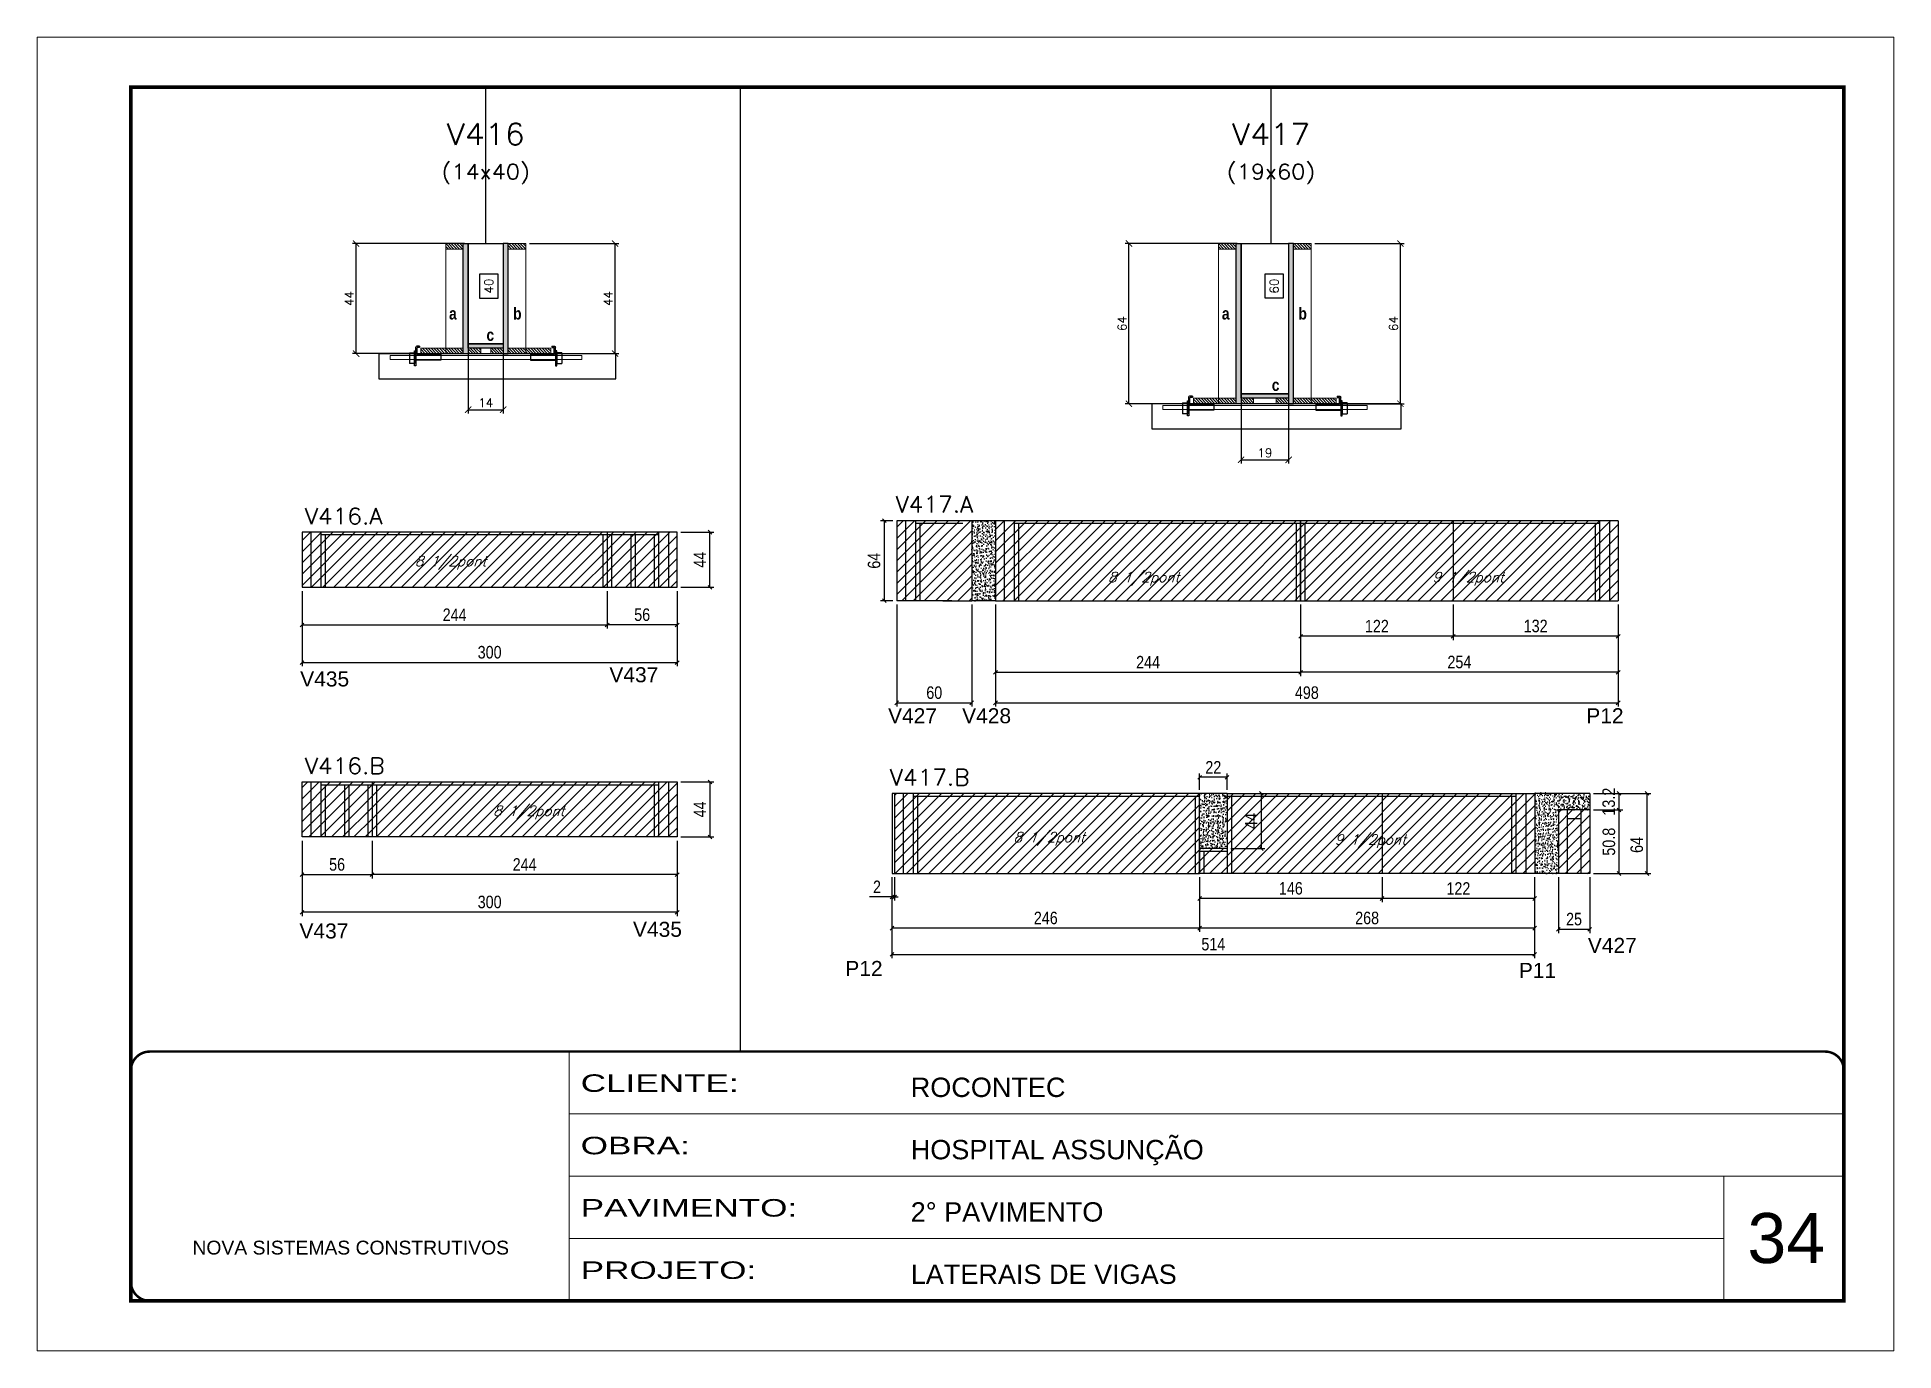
# Model space of a CAD drawing. Extents: x 137137 to 143418, y 10464 to 34486.
# Drawn here: x 138722 to 140207, y 24247 to 25297 of the extents above; entities that cross this region are included whole.
import ezdxf
from ezdxf.enums import TextEntityAlignment as Align

# ---------------------------------------------------------------- set-up
doc = ezdxf.new("R2010")
doc.units = 0
for name, pattern in [('CONTINUO', [0]), ('DASHED', [0.75, 0.5, -0.25]), ('HIDDEN', [0.375, 0.25, -0.125])]:
    doc.linetypes.add(name, pattern=pattern)
for name, color, linetype in [('5', 5, 'Continuous'), ('barrote', 251, 'Continuous'), ('COTA', 241, 'Continuous'), ('Cota Seção (2x)', 4, 'Continuous'), ('detalhes', 4, 'Continuous'), ('Painéis', 200, 'Continuous'), ('presilha', 1, 'Continuous'), ('Reaproveitamento', 251, 'Continuous'), ('SARR_2.2x7', 40, 'Continuous'), ('SARR_3.5x7', 81, 'Continuous'), ('texto', 7, 'Continuous'), ('Texto de Titulo', 7, 'Continuous'), ('Texto Qtd Sarr', 242, 'Continuous')]:
    doc.layers.add(name, color=color, linetype=linetype)
for name, color, linetype, lineweight in [('CARIMBO', 255, 'Continuous', 9), ('CONCRETO', 251, 'Continuous', 25), ('Folhas', 255, 'Continuous', 9), ('Hachura', 251, 'Continuous', 9), ('Madeira', 126, 'Continuous', 18), ('SARRAFO DE PRESSAO', 251, 'DASHED', 9), ('SCO-___-LAJ', 2, 'Continuous', 0), ('Texto Seção', 7, 'Continuous', 15)]:
    doc.layers.add(name, color=color, linetype=linetype, lineweight=lineweight)
doc.styles.add('ARIAL', font='arial.ttf')
doc.styles.add('COTA TECNICA', font='techl___.ttf', dxfattribs={"height": 10})
doc.styles.add('REGUA-120', font='ROMANS.shx', dxfattribs={"height": 15})
doc.styles.add('Romans', font='romans.shx')
doc.styles.get("Standard").update_dxf_attribs({"font": 'arial.ttf'})
doc.styles.add('TECNICA', font='techb___.ttf', dxfattribs={"height": 10})
doc.styles.add('Tecnologia', font='')
doc.styles.get('Tecnologia').set_extended_font_data('Forgotten Futurist')
doc.dimstyles.new('Cota Seção (2x)', dxfattribs={"dimtxt": 7, "dimasz": 5, "dimexe": 3, "dimexo": 3, "dimgap": 2, "dimtad": 3, "dimdec": 1, "dimlfac": 0.5, "dimzin": 12, "dimdsep": 46, "dimtxsty": 'Romans', "dimblk": 'ARCHTICK', "dimcen": 0, "dimclrd": 4, "dimclre": 4, "dimclrt": 1, "dimadec": 1, "dimazin": 3, "dimtfac": 1, "dimtdec": 1, "dimtmove": 0, "dimatfit": 3, "dimldrblk": 'OBLIQUE', "dimfxl": 1, "dimtolj": 1, "dimtzin": 12, "dimarcsym": 0})
doc.dimstyles.new('Cota Seção interna', dxfattribs={"dimtxt": 7, "dimasz": 6, "dimexe": 0.18, "dimexo": 2, "dimgap": -4, "dimtad": 3, "dimdec": 1, "dimlfac": 0.5, "dimzin": 12, "dimdsep": 46, "dimtxsty": 'Romans', "dimblk": 'ARCHTICK', "dimcen": 0.09, "dimse1": 1, "dimse2": 1, "dimsd1": 1, "dimsd2": 1, "dimclrd": 180, "dimclre": 5, "dimclrt": 1, "dimadec": 0, "dimazin": 3, "dimtfac": 1, "dimtdec": 1, "dimtofl": 0, "dimtmove": 0, "dimatfit": 3, "dimldrblk": 'ARCHTICK', "dimfxl": 1, "dimtolj": 1, "dimtzin": 0, "dimarcsym": 0})
doc.dimstyles.new('PAINEL', dxfattribs={"dimtxt": 10, "dimasz": 3, "dimexe": 3, "dimexo": 3, "dimgap": 3, "dimtad": 1, "dimdec": 1, "dimzin": 12, "dimdsep": 46, "dimtxsty": 'COTA TECNICA', "dimblk1": 'OBLIQUE', "dimblk2": 'OBLIQUE', "dimsah": 1, "dimcen": 0.9, "dimclrd": 4, "dimclre": 4, "dimclrt": 240, "dimadec": 1, "dimazin": 3, "dimtfac": 1, "dimtdec": 1, "dimtmove": 0, "dimatfit": 3, "dimfxl": 1, "dimtolj": 1, "dimtzin": 12, "dimarcsym": 0})
pattern_1 = [(50, (8796.6256, -7303.7), (5.46554007, -0.47817257), [0.5715, -6.2865]), (355, (8796.6256, -7303.7), (-1.05730264, 5.73170536), [0.4572, -5.02921753]), (100.4514447, (8797.081, -7303.7397), (4.40823741, 5.25353256), [0.48570026, -5.34270734]), (46.1842, (8796.6256, -7302.176), (8.13237123, -1.26126984), [0.85725, -9.42975]), (96.6355576, (8797.303, -7302.281), (7.122124, 7.42278374), [0.7285507, -8.01406824]), (351.184151, (8796.626, -7302.176), (7.122124, 7.42278374), [0.685799, -7.54379196]), (21, (8797.3876, -7302.557), (4.54843174, -3.06795595), [0.5715, -6.2865]), (326, (8797.3876, -7302.557), (1.85406085, 5.52563898), [0.4572, -5.0292]), (71.451445, (8797.7667, -7302.8125), (6.40249258, 2.45768307), [0.48570026, -5.34269813]), (37.5, (8796.6256, -7303.6999), (0.092658098, 2.536651166), [0, -4.96824, 0, -5.1054, 0, -5.04825]), (7.5, (8796.6256, -7303.7), (2.004589875, 3.005417245), [0, -2.91084, 0, -4.85394, 0, -1.92405]), (327.5, (8794.9264, -7303.6999), (4.067717855, -0.17186232), [0, -1.905, 0, -5.9436, 0, -7.8867]), (317.5, (8794.1644, -7303.7), (4.44387544, 0.76279473), [0, -2.4765, 0, -3.94716, 0, -5.6007])]
pattern_2 = [(315, (162013.6839, 16814.5315), (1.12253202, 1.12253202), [])]
pattern_3 = [(315, (162023.6839, 16814.5315), (1.12253202, 1.12253202), [])]
pattern_4 = [(315, (162641.7838, 16774.5315), (1.12253202, 1.12253202), [])]
pattern_5 = [(315, (162641.7838, 16700.9315), (1.12253202, 1.12253202), [])]
pattern_6 = [(45, (1585, -6891.4506), (-4.49012806, 4.49012806), [])]
pattern_7 = [(45, (1475.184, -6891.4506), (-4.49012806, 4.49012806), [])]
pattern_8 = [(45, (1445.4524, -6891.4506), (-4.49012806, 4.49012806), [])]

msp = doc.modelspace()

# ---------------------------------------------------------------- texts
at = {"layer": '5', "linetype": 'Continuous'}
for s, rotation, p in [('V435', 0.00004, (138932.69, 24778.19)), ('V437', 0.00004, (139179.97, 24781.58)), ('V427', 359.99996, (139402.87, 24748.8)), ('V428', 359.99996, (139462.11, 24748.8)), ('P12', 359.99996, (139961.28, 24748.8)), ('V437', 0.00004, (138932.1, 24576.76)), ('V435', 0.00004, (139198.87, 24578.09)), ('V427', 359.99996, (139962.54, 24565.28)), ('P12', 359.99996, (139368.66, 24546.83)), ('P11', 359.99996, (139907.38, 24545.28))]:
    msp.add_text(s, height=12, rotation=rotation, dxfattribs=at).set_placement(p)
at = {"layer": 'CARIMBO', "style": 'ARIAL'}
msp.add_text('34', height=40, dxfattribs=at).set_placement((140090.15, 24317.32))
at = {"layer": 'detalhes', "style": 'TECNICA'}
for s, p in [('a', (139051.76, 25071.51)), ('b', (139103, 25071.5)), ('a', (139669.86, 25071.51)), ('b', (139731.1, 25071.5)), ('c', (139081.66, 25054.41)), ('c', (139709.76, 25014.41))]:
    msp.add_text(s, height=9.6, dxfattribs=at).set_placement(p)
at = {"layer": 'texto', "color": 2, "char_height": 8, "attachment_point": 5, "style": 'Romans'}
for s, insert in [('{\\Q19;\\C256;8 1/2pont}', (139052.96, 24877.11)), ('{\\Q19;\\C256;8 1/2pont}', (139607.31, 24864.33)), ('{\\Q19;\\C256;9 1/2pont}', (139866.83, 24864.33)), ('{\\Q19;\\C256;8 1/2pont}', (139115.54, 24677.52)), ('{\\Q19;\\C256;8 1/2pont}', (139531.74, 24656.42)), ('{\\Q19;\\C256;9 1/2pont}', (139788.58, 24654.58))]:
    msp.add_mtext(s, dxfattribs=dict(at, insert=insert))
at = {"layer": 'Texto Seção', "style": 'REGUA-120', "width": 1.05}
for s, p in [('V416.A', (138936.46, 24907.84)), ('V417.A', (139408.91, 24917.3)), ('V416.B', (138936.46, 24708.25)), ('V417.B', (139404.29, 24699.06))]:
    msp.add_text(s, height=13, dxfattribs=at).set_placement(p)

# ---------------------------------------------------------------- blocks, each defined once
blk = doc.blocks.new('9999999999')
at = {"color": 30, "linetype": 'CONTINUO'}
for p, q in [((98564.6, 34230.2), (98564.6, 34429.4)), ((98564.6, 34379.6), (99584, 34379.6)), ((98564.6, 34329.8), (99488, 34329.8)), ((99584, 34329.8), (99488, 34329.8)), ((99488, 34329.8), (99488, 34230.2)), ((98564.6, 34280), (99488, 34280))]:
    blk.add_line(p, q, dxfattribs=at)
at = {"color": 30, "linetype": 'CONTINUO', "const_width": 2}
blk.add_lwpolyline([(99584, 34230.2), (99584, 34414.4, 0.414214), (99569, 34429.4), (98229, 34429.4, 0.414214), (98214, 34414.4), (98214, 34245.2, 0.414214), (98229, 34230.2), (99584, 34230.2)], format="xyb", dxfattribs=at)
at = {"layer": 'Folhas'}
blk.add_lwpolyline([(98139, 34190.2), (99624, 34190.2), (99624, 35240.2), (98139, 35240.2)], close=True, dxfattribs=at)
at = {"layer": 'Folhas', "color": 30, "const_width": 3}
blk.add_lwpolyline([(98214, 34230.2), (99584, 34230.2), (99584, 35200.2), (98214, 35200.2)], close=True, dxfattribs=at)
at = {"color": 7, "linetype": 'Continuous', "ltscale": 5, "style": 'ARIAL'}
for s, height, p in [('ROCONTEC', 15.48, (98837.7, 34393.1)), ('HOSPITAL ASSUNÇÃO', 15.483, (98837.7, 34343.3)), ('2° PAVIMENTO', 15.483, (98837.7, 34293.5)), ('NOVA SISTEMAS CONSTRUTIVOS', 11.059, (98263.2, 34267.2)), ('LATERAIS DE VIGAS', 15.483, (98837.7, 34243.7))]:
    blk.add_text(s, height=height, dxfattribs=at).set_placement(p)
at = {"layer": 'Folhas', "color": 7, "style": 'Tecnologia', "width": 1.5}
for s, p in [('CLIENTE:', (98573.7, 34397.2)), ('OBRA:', (98573.7, 34347.3)), ('PAVIMENTO:', (98573.7, 34297.5)), ('PROJETO:', (98573.7, 34247.7))]:
    blk.add_text(s, height=14, dxfattribs=at).set_placement(p)
blk = doc.blocks.new('_Oblique')
at = {"color": 0, "linetype": 'ByBlock', "lineweight": -2}
blk.add_line((-0.5, -0.5), (0.5, 0.5), dxfattribs=at)
blk = doc.blocks.new('*D804')
at = {"layer": 'COTA', "color": 4, "linetype": 'ByBlock', "lineweight": -2, "transparency": 16777216}
for p, q in [((138934.2, 24854.5), (138934.2, 24794.3)), ((139234.2, 24854.5), (139234.2, 24794.3)), ((138934.2, 24797.3), (139234.2, 24797.3))]:
    blk.add_line(p, q, dxfattribs=at)
at = {"layer": 'Defpoints', "color": 0, "linetype": 'ByBlock', "transparency": 16777216}
for p in [(138934.2, 24857.5), (139234.2, 24857.5), (139234.2, 24797.3)]:
    blk.add_point(p, dxfattribs=at)
at = {"layer": 'COTA', "color": 4, "linetype": 'ByBlock', "lineweight": -2, "transparency": 16777216, "xscale": 3, "yscale": 3, "zscale": 3, "rotation": 180}
blk.add_blockref('_Oblique', (138934.2, 24797.3), dxfattribs=at)
at = {"layer": 'COTA', "color": 4, "linetype": 'ByBlock', "lineweight": -2, "transparency": 16777216, "xscale": 3, "yscale": 3, "zscale": 3}
blk.add_blockref('_Oblique', (139234.2, 24797.3), dxfattribs=at)
at = {"layer": 'COTA', "color": 240, "linetype": 'ByBlock', "transparency": 16777216, "insert": (139084.2, 24805.5), "char_height": 10, "attachment_point": 5, "style": 'COTA TECNICA'}
blk.add_mtext('\\A1;300', dxfattribs=at)
blk = doc.blocks.new('*D805')
at = {"layer": 'COTA', "color": 4, "linetype": 'ByBlock', "lineweight": -2, "transparency": 16777216}
for p, q in [((138934.2, 24854.5), (138934.2, 24824.4)), ((139178.2, 24854.5), (139178.2, 24824.4)), ((138934.2, 24827.4), (139178.2, 24827.4))]:
    blk.add_line(p, q, dxfattribs=at)
at = {"layer": 'Defpoints', "color": 0, "linetype": 'ByBlock', "transparency": 16777216}
for p in [(138934.2, 24857.5), (139178.2, 24857.5), (139178.2, 24827.4)]:
    blk.add_point(p, dxfattribs=at)
at = {"layer": 'COTA', "color": 4, "linetype": 'ByBlock', "lineweight": -2, "transparency": 16777216, "xscale": 3, "yscale": 3, "zscale": 3, "rotation": 180}
blk.add_blockref('_Oblique', (138934.2, 24827.4), dxfattribs=at)
at = {"layer": 'COTA', "color": 4, "linetype": 'ByBlock', "lineweight": -2, "transparency": 16777216, "xscale": 3, "yscale": 3, "zscale": 3}
blk.add_blockref('_Oblique', (139178.2, 24827.4), dxfattribs=at)
at = {"layer": 'COTA', "color": 240, "linetype": 'ByBlock', "transparency": 16777216, "insert": (139056.2, 24835.5), "char_height": 10, "attachment_point": 5, "style": 'COTA TECNICA'}
blk.add_mtext('\\A1;244', dxfattribs=at)
blk = doc.blocks.new('*D806')
at = {"layer": 'COTA', "color": 4, "linetype": 'ByBlock', "lineweight": -2, "transparency": 16777216}
for p, q in [((139178.2, 24854.5), (139178.2, 24824.4)), ((139234.2, 24854.5), (139234.2, 24824.4)), ((139234.2, 24827.4), (139178.2, 24827.4))]:
    blk.add_line(p, q, dxfattribs=at)
at = {"layer": 'Defpoints', "color": 0, "linetype": 'ByBlock', "transparency": 16777216}
for p in [(139178.2, 24857.5), (139234.2, 24857.5), (139178.2, 24827.4)]:
    blk.add_point(p, dxfattribs=at)
at = {"layer": 'COTA', "color": 4, "linetype": 'ByBlock', "lineweight": -2, "transparency": 16777216, "xscale": 3, "yscale": 3, "zscale": 3, "rotation": 180}
blk.add_blockref('_Oblique', (139178.2, 24827.4), dxfattribs=at)
at = {"layer": 'COTA', "color": 4, "linetype": 'ByBlock', "lineweight": -2, "transparency": 16777216, "xscale": 3, "yscale": 3, "zscale": 3}
blk.add_blockref('_Oblique', (139234.2, 24827.4), dxfattribs=at)
at = {"layer": 'COTA', "color": 240, "linetype": 'ByBlock', "transparency": 16777216, "insert": (139206.2, 24835.5), "char_height": 10, "attachment_point": 5, "style": 'COTA TECNICA'}
blk.add_mtext('\\A1;56', dxfattribs=at)
blk = doc.blocks.new('*D807')
at = {"layer": 'COTA', "color": 4, "linetype": 'ByBlock', "lineweight": -2, "transparency": 16777216}
for p, q in [((139237.2, 24901.5), (139263.4, 24901.5)), ((139260.4, 24857.5), (139260.4, 24901.5)), ((139237.2, 24857.5), (139263.4, 24857.5))]:
    blk.add_line(p, q, dxfattribs=at)
at = {"layer": 'Defpoints', "color": 0, "linetype": 'ByBlock', "transparency": 16777216}
for p in [(139234.2, 24901.5), (139260.4, 24901.5), (139234.2, 24857.5)]:
    blk.add_point(p, dxfattribs=at)
at = {"layer": 'COTA', "color": 4, "linetype": 'ByBlock', "lineweight": -2, "transparency": 16777216, "xscale": 3, "yscale": 3, "zscale": 3}
for p, rotation in [((139260.4, 24901.5), 90), ((139260.4, 24857.5), 270)]:
    blk.add_blockref('_Oblique', p, dxfattribs=dict(at, rotation=rotation))
at = {"layer": 'COTA', "color": 240, "linetype": 'ByBlock', "transparency": 16777216, "insert": (139252.3, 24879.5), "char_height": 10, "attachment_point": 5, "rotation": 90, "style": 'COTA TECNICA'}
blk.add_mtext('\\A1;44', dxfattribs=at)
blk = doc.blocks.new('*D808')
at = {"layer": 'COTA', "color": 4, "linetype": 'ByBlock', "lineweight": -2, "transparency": 16777216}
for p, q in [((138934.2, 24654.9), (138934.2, 24594.7)), ((139234.2, 24654.9), (139234.2, 24594.7)), ((139234.2, 24597.7), (138934.2, 24597.7))]:
    blk.add_line(p, q, dxfattribs=at)
at = {"layer": 'Defpoints', "color": 0, "linetype": 'ByBlock', "transparency": 16777216}
for p in [(138934.2, 24657.9), (139234.2, 24657.9), (138934.2, 24597.7)]:
    blk.add_point(p, dxfattribs=at)
at = {"layer": 'COTA', "color": 4, "linetype": 'ByBlock', "lineweight": -2, "transparency": 16777216, "xscale": 3, "yscale": 3, "zscale": 3, "rotation": 180}
blk.add_blockref('_Oblique', (138934.2, 24597.7), dxfattribs=at)
at = {"layer": 'COTA', "color": 4, "linetype": 'ByBlock', "lineweight": -2, "transparency": 16777216, "xscale": 3, "yscale": 3, "zscale": 3}
blk.add_blockref('_Oblique', (139234.2, 24597.7), dxfattribs=at)
at = {"layer": 'COTA', "color": 240, "linetype": 'ByBlock', "transparency": 16777216, "insert": (139084.2, 24605.9), "char_height": 10, "attachment_point": 5, "style": 'COTA TECNICA'}
blk.add_mtext('\\A1;300', dxfattribs=at)
blk = doc.blocks.new('*D809')
at = {"layer": 'COTA', "color": 4, "linetype": 'ByBlock', "lineweight": -2, "transparency": 16777216}
for p, q in [((138990.2, 24654.9), (138990.2, 24624.8)), ((139234.2, 24654.9), (139234.2, 24624.8)), ((139234.2, 24627.8), (138990.2, 24627.8))]:
    blk.add_line(p, q, dxfattribs=at)
at = {"layer": 'Defpoints', "color": 0, "linetype": 'ByBlock', "transparency": 16777216}
for p in [(138990.2, 24657.9), (139234.2, 24657.9), (138990.2, 24627.8)]:
    blk.add_point(p, dxfattribs=at)
at = {"layer": 'COTA', "color": 4, "linetype": 'ByBlock', "lineweight": -2, "transparency": 16777216, "xscale": 3, "yscale": 3, "zscale": 3, "rotation": 180}
blk.add_blockref('_Oblique', (138990.2, 24627.8), dxfattribs=at)
at = {"layer": 'COTA', "color": 4, "linetype": 'ByBlock', "lineweight": -2, "transparency": 16777216, "xscale": 3, "yscale": 3, "zscale": 3}
blk.add_blockref('_Oblique', (139234.2, 24627.8), dxfattribs=at)
at = {"layer": 'COTA', "color": 240, "linetype": 'ByBlock', "transparency": 16777216, "insert": (139112.2, 24635.9), "char_height": 10, "attachment_point": 5, "style": 'COTA TECNICA'}
blk.add_mtext('\\A1;244', dxfattribs=at)
blk = doc.blocks.new('*D810')
at = {"layer": 'COTA', "color": 4, "linetype": 'ByBlock', "lineweight": -2, "transparency": 16777216}
for p, q in [((138934.2, 24654.9), (138934.2, 24624.8)), ((138990.2, 24654.9), (138990.2, 24624.8)), ((138934.2, 24627.8), (138990.2, 24627.8))]:
    blk.add_line(p, q, dxfattribs=at)
at = {"layer": 'Defpoints', "color": 0, "linetype": 'ByBlock', "transparency": 16777216}
for p in [(138934.2, 24657.9), (138990.2, 24657.9), (138990.2, 24627.8)]:
    blk.add_point(p, dxfattribs=at)
at = {"layer": 'COTA', "color": 4, "linetype": 'ByBlock', "lineweight": -2, "transparency": 16777216, "xscale": 3, "yscale": 3, "zscale": 3, "rotation": 180}
blk.add_blockref('_Oblique', (138934.2, 24627.8), dxfattribs=at)
at = {"layer": 'COTA', "color": 4, "linetype": 'ByBlock', "lineweight": -2, "transparency": 16777216, "xscale": 3, "yscale": 3, "zscale": 3}
blk.add_blockref('_Oblique', (138990.2, 24627.8), dxfattribs=at)
at = {"layer": 'COTA', "color": 240, "linetype": 'ByBlock', "transparency": 16777216, "insert": (138962.2, 24635.9), "char_height": 10, "attachment_point": 5, "style": 'COTA TECNICA'}
blk.add_mtext('\\A1;56', dxfattribs=at)
blk = doc.blocks.new('*D811')
at = {"layer": 'COTA', "color": 4, "linetype": 'ByBlock', "lineweight": -2, "transparency": 16777216}
for p, q in [((139237.2, 24701.9), (139263.4, 24701.9)), ((139260.4, 24701.9), (139260.4, 24657.9)), ((139237.2, 24657.9), (139263.4, 24657.9))]:
    blk.add_line(p, q, dxfattribs=at)
at = {"layer": 'Defpoints', "color": 0, "linetype": 'ByBlock', "transparency": 16777216}
for p in [(139234.2, 24701.9), (139234.2, 24657.9), (139260.4, 24657.9)]:
    blk.add_point(p, dxfattribs=at)
at = {"layer": 'COTA', "color": 4, "linetype": 'ByBlock', "lineweight": -2, "transparency": 16777216, "xscale": 3, "yscale": 3, "zscale": 3}
for p, rotation in [((139260.4, 24701.9), 90), ((139260.4, 24657.9), 270)]:
    blk.add_blockref('_Oblique', p, dxfattribs=dict(at, rotation=rotation))
at = {"layer": 'COTA', "color": 240, "linetype": 'ByBlock', "transparency": 16777216, "insert": (139252.3, 24679.9), "char_height": 10, "attachment_point": 5, "rotation": 90, "style": 'COTA TECNICA'}
blk.add_mtext('\\A1;44', dxfattribs=at)
blk = doc.blocks.new('_ArchTick')
at = {"color": 0, "linetype": 'ByBlock', "const_width": 0.15}
blk.add_lwpolyline([(-0.5, -0.5), (0.5, 0.5)], dxfattribs=at)
blk = doc.blocks.new('*D812')
at = {"layer": 'COTA', "color": 4, "lineweight": -2, "transparency": 16777216}
for p, q in [((139064.1, 25132.2), (138974.4, 25132.2)), ((138977.4, 25044.2), (138977.4, 25132.2)), ((139026.1, 25044.2), (138974.4, 25044.2))]:
    blk.add_line(p, q, dxfattribs=at)
at = {"layer": 'Defpoints', "color": 0, "transparency": 16777216}
for p in [(138977.4, 25132.2), (139067.1, 25132.2), (139029.1, 25044.2)]:
    blk.add_point(p, dxfattribs=at)
at = {"layer": 'COTA', "color": 4, "lineweight": -2, "transparency": 16777216, "xscale": 5, "yscale": 5, "zscale": 5}
for p, rotation in [((138977.4, 25132.2), 90), ((138977.4, 25044.2), 270)]:
    blk.add_blockref('_ArchTick', p, dxfattribs=dict(at, rotation=rotation))
at = {"layer": 'COTA', "color": 1, "transparency": 16777216, "insert": (138971.9, 25088.2), "char_height": 7, "attachment_point": 5, "rotation": 90, "style": 'Romans'}
blk.add_mtext('\\A1;44', dxfattribs=at)
blk = doc.blocks.new('*D813')
at = {"layer": 'COTA', "color": 4, "lineweight": -2, "transparency": 16777216}
for p, q in [((139116.1, 25132.2), (139187.5, 25132.2)), ((139184.5, 25044.2), (139184.5, 25132.2)), ((139136.1, 25044.2), (139187.5, 25044.2))]:
    blk.add_line(p, q, dxfattribs=at)
at = {"layer": 'Defpoints', "color": 0, "transparency": 16777216}
for p in [(139113.1, 25132.2), (139184.5, 25132.2), (139133.1, 25044.2)]:
    blk.add_point(p, dxfattribs=at)
at = {"layer": 'COTA', "color": 4, "lineweight": -2, "transparency": 16777216, "xscale": 5, "yscale": 5, "zscale": 5}
for p, rotation in [((139184.5, 25132.2), 90), ((139184.5, 25044.2), 270)]:
    blk.add_blockref('_ArchTick', p, dxfattribs=dict(at, rotation=rotation))
at = {"layer": 'COTA', "color": 1, "transparency": 16777216, "insert": (139179, 25088.2), "char_height": 7, "attachment_point": 5, "rotation": 90, "style": 'Romans'}
blk.add_mtext('\\A1;44', dxfattribs=at)
blk = doc.blocks.new('*D814')
at = {"layer": 'Cota Seção (2x)', "color": 180, "lineweight": -2, "transparency": 16777216}
for p, q in [((139091.1, 25107.8), (139076.1, 25107.8)), ((139076.1, 25107.8), (139076.1, 25088.5)), ((139091.1, 25088.5), (139091.1, 25107.8)), ((139076.1, 25088.5), (139091.1, 25088.5))]:
    blk.add_line(p, q, dxfattribs=at)
at = {"layer": 'Defpoints', "color": 0, "transparency": 16777216}
for p in [(139095.1, 25132.2), (139095.1, 25132.2), (139095.1, 25052.2)]:
    blk.add_point(p, dxfattribs=at)
at = {"layer": 'Cota Seção (2x)', "color": 1, "transparency": 16777216, "insert": (139083.6, 25098.2), "char_height": 7, "attachment_point": 5, "rotation": 90, "style": 'Romans'}
blk.add_mtext('\\A1;40', dxfattribs=at)
blk = doc.blocks.new('titulo1')
at = {"layer": 'Defpoints', "color": 252, "linetype": 'HIDDEN', "ltscale": 2}
blk.add_line((0, 0), (0, 125), dxfattribs=at)
at = {"layer": 'Defpoints', "style": 'Romans', "oblique": 15}
blk.add_attdef('FOLHA', text='', height=10, dxfattribs=at).set_placement((0, 15.6), align=Align.MIDDLE_CENTER)
at = {"layer": 'Texto Qtd Sarr', "color": 3, "style": 'Romans', "oblique": 15}
for tag, height, p in [('TITULO', 17, (0, 71.4)), ('SEÇÃO', 12, (0, 41.5))]:
    blk.add_attdef(tag, text='', height=height, dxfattribs=at).set_placement(p, align=Align.MIDDLE_CENTER)
blk = doc.blocks.new('PRESILHA METÁLICA 1')
at = {"layer": 'presilha'}
for p, q in [((0, 13), (6, 13)), ((0, 13), (0, 0)), ((6, 0), (0, 0)), ((6, 15.5), (7.5, 15.5)), ((6, -2.5), (6, 15.5)), ((6, 13), (6, 0)), ((7.5, 10.6), (7.5, 19.9)), ((7.5, 15.5), (7.5, -2.5)), ((37.5, 4.1), (7.5, 4.1)), ((12, 21), (8.6, 21)), ((9, 11.6), (9, 18.9)), ((12, 19.5), (9.6, 19.5)), ((37.5, 11), (9.6, 11)), ((12, 21), (12, 19.5)), ((37.5, 11), (37.5, 4.1)), ((7.5, -2.5), (6, -2.5))]:
    blk.add_line(p, q, dxfattribs=at)
for centre, radius, start, end in [((8.6, 19.9), 1.14, 90, 180), ((9.6, 18.9), 0.57, 90, 180), ((9.6, 11.6), 0.57, 180, 270)]:
    blk.add_arc(centre, radius, start, end, dxfattribs=at)
blk = doc.blocks.new('*D815')
at = {"layer": 'COTA', "color": 4, "lineweight": -2, "transparency": 16777216}
for p, q in [((139067.1, 25045.6), (139067.1, 24996.4)), ((139095.1, 25045.6), (139095.1, 24996.4)), ((139067.1, 24999.4), (139095.1, 24999.4))]:
    blk.add_line(p, q, dxfattribs=at)
at = {"layer": 'Defpoints', "color": 0, "transparency": 16777216}
for p in [(139067.1, 25048.6), (139095.1, 25048.6), (139095.1, 24999.4)]:
    blk.add_point(p, dxfattribs=at)
at = {"layer": 'COTA', "color": 4, "lineweight": -2, "transparency": 16777216, "xscale": 5, "yscale": 5, "zscale": 5, "rotation": 180}
blk.add_blockref('_ArchTick', (139067.1, 24999.4), dxfattribs=at)
at = {"layer": 'COTA', "color": 4, "lineweight": -2, "transparency": 16777216, "xscale": 5, "yscale": 5, "zscale": 5}
blk.add_blockref('_ArchTick', (139095.1, 24999.4), dxfattribs=at)
at = {"layer": 'COTA', "color": 1, "transparency": 16777216, "insert": (139081.1, 25004.9), "char_height": 7, "attachment_point": 5, "style": 'Romans'}
blk.add_mtext('\\A1;14', dxfattribs=at)
blk = doc.blocks.new('*D816')
at = {"layer": 'COTA', "color": 4, "linetype": 'ByBlock', "lineweight": -2, "transparency": 16777216}
for p, q in [((139652, 24695.7), (139652, 24708.6)), ((139674, 24705.6), (139652, 24705.6)), ((139674, 24695.7), (139674, 24708.6))]:
    blk.add_line(p, q, dxfattribs=at)
at = {"layer": 'Defpoints', "color": 0, "linetype": 'ByBlock', "transparency": 16777216}
for p in [(139652, 24705.6), (139652, 24692.7), (139674, 24692.7)]:
    blk.add_point(p, dxfattribs=at)
at = {"layer": 'COTA', "color": 4, "linetype": 'ByBlock', "lineweight": -2, "transparency": 16777216, "xscale": 3, "yscale": 3, "zscale": 3, "rotation": 180}
blk.add_blockref('_Oblique', (139652, 24705.6), dxfattribs=at)
at = {"layer": 'COTA', "color": 4, "linetype": 'ByBlock', "lineweight": -2, "transparency": 16777216, "xscale": 3, "yscale": 3, "zscale": 3}
blk.add_blockref('_Oblique', (139674, 24705.6), dxfattribs=at)
at = {"layer": 'COTA', "color": 240, "linetype": 'ByBlock', "transparency": 16777216, "insert": (139663, 24713.6), "char_height": 10, "attachment_point": 5, "style": 'COTA TECNICA'}
blk.add_mtext('\\A1;22', dxfattribs=at)
blk = doc.blocks.new('*D817')
at = {"layer": 'COTA', "color": 4, "linetype": 'ByBlock', "lineweight": -2, "transparency": 16777216}
for p, q in [((139967, 24679.5), (139990.5, 24679.5)), ((139987.5, 24628.7), (139987.5, 24679.5)), ((139967, 24628.7), (139990.5, 24628.7))]:
    blk.add_line(p, q, dxfattribs=at)
at = {"layer": 'Defpoints', "color": 0, "linetype": 'ByBlock', "transparency": 16777216}
for p in [(139964, 24679.5), (139987.5, 24679.5), (139964, 24628.7)]:
    blk.add_point(p, dxfattribs=at)
at = {"layer": 'COTA', "color": 4, "linetype": 'ByBlock', "lineweight": -2, "transparency": 16777216, "xscale": 3, "yscale": 3, "zscale": 3}
for p, rotation in [((139987.5, 24679.5), 90), ((139987.5, 24628.7), 270)]:
    blk.add_blockref('_Oblique', p, dxfattribs=dict(at, rotation=rotation))
at = {"layer": 'COTA', "color": 240, "linetype": 'ByBlock', "transparency": 16777216, "insert": (139979.4, 24654.1), "char_height": 10, "attachment_point": 5, "rotation": 90, "style": 'COTA TECNICA'}
blk.add_mtext('\\A1;50.8', dxfattribs=at)
blk = doc.blocks.new('*D818')
at = {"layer": 'COTA', "color": 4, "linetype": 'ByBlock', "lineweight": -2, "transparency": 16777216}
for p, q in [((139939, 24625.7), (139939, 24581)), ((139964, 24625.7), (139964, 24581)), ((139964, 24584), (139939, 24584))]:
    blk.add_line(p, q, dxfattribs=at)
at = {"layer": 'Defpoints', "color": 0, "linetype": 'ByBlock', "transparency": 16777216}
for p in [(139939, 24628.7), (139964, 24628.7), (139939, 24584)]:
    blk.add_point(p, dxfattribs=at)
at = {"layer": 'COTA', "color": 4, "linetype": 'ByBlock', "lineweight": -2, "transparency": 16777216, "xscale": 3, "yscale": 3, "zscale": 3, "rotation": 180}
blk.add_blockref('_Oblique', (139939, 24584), dxfattribs=at)
at = {"layer": 'COTA', "color": 4, "linetype": 'ByBlock', "lineweight": -2, "transparency": 16777216, "xscale": 3, "yscale": 3, "zscale": 3}
blk.add_blockref('_Oblique', (139964, 24584), dxfattribs=at)
at = {"layer": 'COTA', "color": 240, "linetype": 'ByBlock', "transparency": 16777216, "insert": (139951.5, 24592.2), "char_height": 10, "attachment_point": 5, "style": 'COTA TECNICA'}
blk.add_mtext('\\A1;25', dxfattribs=at)
blk = doc.blocks.new('*D819')
at = {"layer": 'COTA', "color": 4, "linetype": 'ByBlock', "lineweight": -2, "transparency": 16777216}
for p, q in [((139967, 24692.7), (139990.5, 24692.7)), ((139987.5, 24679.5), (139987.5, 24692.7)), ((139967, 24679.5), (139990.5, 24679.5))]:
    blk.add_line(p, q, dxfattribs=at)
at = {"layer": 'Defpoints', "color": 0, "linetype": 'ByBlock', "transparency": 16777216}
for p in [(139964, 24692.7), (139987.5, 24692.7), (139964, 24679.5)]:
    blk.add_point(p, dxfattribs=at)
at = {"layer": 'COTA', "color": 4, "linetype": 'ByBlock', "lineweight": -2, "transparency": 16777216, "xscale": 3, "yscale": 3, "zscale": 3}
for p, rotation in [((139987.5, 24692.7), 90), ((139987.5, 24679.5), 270)]:
    blk.add_blockref('_Oblique', p, dxfattribs=dict(at, rotation=rotation))
at = {"layer": 'COTA', "color": 240, "linetype": 'ByBlock', "transparency": 16777216, "insert": (139979.3, 24686.1), "char_height": 10, "attachment_point": 5, "rotation": 90, "style": 'COTA TECNICA'}
blk.add_mtext('\\A1;13.2', dxfattribs=at)
blk = doc.blocks.new('*D820')
at = {"layer": 'COTA', "color": 4, "linetype": 'ByBlock', "lineweight": -2, "transparency": 16777216}
for p, q in [((139967, 24692.7), (140012.8, 24692.7)), ((140009.8, 24692.7), (140009.8, 24628.7)), ((139967, 24628.7), (140012.8, 24628.7))]:
    blk.add_line(p, q, dxfattribs=at)
at = {"layer": 'Defpoints', "color": 0, "linetype": 'ByBlock', "transparency": 16777216}
for p in [(139964, 24692.7), (139964, 24628.7), (140009.8, 24628.7)]:
    blk.add_point(p, dxfattribs=at)
at = {"layer": 'COTA', "color": 4, "linetype": 'ByBlock', "lineweight": -2, "transparency": 16777216, "xscale": 3, "yscale": 3, "zscale": 3}
for p, rotation in [((140009.8, 24692.7), 90), ((140009.8, 24628.7), 270)]:
    blk.add_blockref('_Oblique', p, dxfattribs=dict(at, rotation=rotation))
at = {"layer": 'COTA', "color": 240, "linetype": 'ByBlock', "transparency": 16777216, "insert": (140001.7, 24651.5), "char_height": 10, "attachment_point": 5, "rotation": 90, "style": 'COTA TECNICA'}
blk.add_mtext('\\A1;64', dxfattribs=at)
blk = doc.blocks.new('*D821')
at = {"layer": 'COTA', "color": 4, "linetype": 'ByBlock', "lineweight": -2, "transparency": 16777216}
for p, q in [((139652, 24625.7), (139652, 24582)), ((139920, 24625.7), (139920, 24582)), ((139920, 24585), (139652, 24585))]:
    blk.add_line(p, q, dxfattribs=at)
at = {"layer": 'Defpoints', "color": 0, "linetype": 'ByBlock', "transparency": 16777216}
for p in [(139652, 24628.7), (139920, 24628.7), (139652, 24585)]:
    blk.add_point(p, dxfattribs=at)
at = {"layer": 'COTA', "color": 4, "linetype": 'ByBlock', "lineweight": -2, "transparency": 16777216, "xscale": 3, "yscale": 3, "zscale": 3, "rotation": 180}
blk.add_blockref('_Oblique', (139652, 24585), dxfattribs=at)
at = {"layer": 'COTA', "color": 4, "linetype": 'ByBlock', "lineweight": -2, "transparency": 16777216, "xscale": 3, "yscale": 3, "zscale": 3}
blk.add_blockref('_Oblique', (139920, 24585), dxfattribs=at)
at = {"layer": 'COTA', "color": 240, "linetype": 'ByBlock', "transparency": 16777216, "insert": (139786, 24593.1), "char_height": 10, "attachment_point": 5, "style": 'COTA TECNICA'}
blk.add_mtext('\\A1;268', dxfattribs=at)
blk = doc.blocks.new('*D822')
at = {"layer": 'COTA', "color": 4, "linetype": 'ByBlock', "lineweight": -2, "transparency": 16777216}
for p, q in [((139677, 24692.7), (139704.3, 24692.7)), ((139701.3, 24692.7), (139701.3, 24648.7)), ((139677, 24648.7), (139704.3, 24648.7))]:
    blk.add_line(p, q, dxfattribs=at)
at = {"layer": 'Defpoints', "color": 0, "linetype": 'ByBlock', "transparency": 16777216}
for p in [(139674, 24692.7), (139674, 24648.7), (139701.3, 24648.7)]:
    blk.add_point(p, dxfattribs=at)
at = {"layer": 'COTA', "color": 4, "linetype": 'ByBlock', "lineweight": -2, "transparency": 16777216, "xscale": 3, "yscale": 3, "zscale": 3}
for p, rotation in [((139701.3, 24692.7), 90), ((139701.3, 24648.7), 270)]:
    blk.add_blockref('_Oblique', p, dxfattribs=dict(at, rotation=rotation))
at = {"layer": 'COTA', "color": 240, "linetype": 'ByBlock', "transparency": 16777216, "insert": (139693.2, 24670.7), "char_height": 10, "attachment_point": 5, "rotation": 90, "style": 'COTA TECNICA'}
blk.add_mtext('\\A1;44', dxfattribs=at)
blk = doc.blocks.new('*D823')
at = {"layer": 'COTA', "color": 4, "linetype": 'ByBlock', "lineweight": -2, "transparency": 16777216}
for p, q in [((139406, 24625.7), (139406, 24582)), ((139652, 24625.9), (139652, 24582)), ((139652, 24585), (139406, 24585))]:
    blk.add_line(p, q, dxfattribs=at)
at = {"layer": 'Defpoints', "color": 0, "linetype": 'ByBlock', "transparency": 16777216}
for p in [(139406, 24628.7), (139652, 24628.9), (139406, 24585)]:
    blk.add_point(p, dxfattribs=at)
at = {"layer": 'COTA', "color": 4, "linetype": 'ByBlock', "lineweight": -2, "transparency": 16777216, "xscale": 3, "yscale": 3, "zscale": 3, "rotation": 180}
blk.add_blockref('_Oblique', (139406, 24585), dxfattribs=at)
at = {"layer": 'COTA', "color": 4, "linetype": 'ByBlock', "lineweight": -2, "transparency": 16777216, "xscale": 3, "yscale": 3, "zscale": 3}
blk.add_blockref('_Oblique', (139652, 24585), dxfattribs=at)
at = {"layer": 'COTA', "color": 240, "linetype": 'ByBlock', "transparency": 16777216, "insert": (139529, 24593.1), "char_height": 10, "attachment_point": 5, "style": 'COTA TECNICA'}
blk.add_mtext('\\A1;246', dxfattribs=at)
blk = doc.blocks.new('*D824')
at = {"layer": 'COTA', "color": 4, "linetype": 'ByBlock', "lineweight": -2, "transparency": 16777216}
for p, q in [((139798, 24625.7), (139798, 24605.7)), ((139920, 24625.7), (139920, 24605.7)), ((139920, 24608.7), (139798, 24608.7))]:
    blk.add_line(p, q, dxfattribs=at)
at = {"layer": 'Defpoints', "color": 0, "linetype": 'ByBlock', "transparency": 16777216}
for p in [(139798, 24628.7), (139920, 24628.7), (139798, 24608.7)]:
    blk.add_point(p, dxfattribs=at)
at = {"layer": 'COTA', "color": 4, "linetype": 'ByBlock', "lineweight": -2, "transparency": 16777216, "xscale": 3, "yscale": 3, "zscale": 3, "rotation": 180}
blk.add_blockref('_Oblique', (139798, 24608.7), dxfattribs=at)
at = {"layer": 'COTA', "color": 4, "linetype": 'ByBlock', "lineweight": -2, "transparency": 16777216, "xscale": 3, "yscale": 3, "zscale": 3}
blk.add_blockref('_Oblique', (139920, 24608.7), dxfattribs=at)
at = {"layer": 'COTA', "color": 240, "linetype": 'ByBlock', "transparency": 16777216, "insert": (139859, 24616.7), "char_height": 10, "attachment_point": 5, "style": 'COTA TECNICA'}
blk.add_mtext('\\A1;122', dxfattribs=at)
blk = doc.blocks.new('*D825')
at = {"layer": 'COTA', "color": 4, "linetype": 'ByBlock', "lineweight": -2, "transparency": 16777216}
for p, q in [((139652, 24625.7), (139652, 24605.7)), ((139798, 24625.7), (139798, 24605.7)), ((139798, 24608.7), (139652, 24608.7))]:
    blk.add_line(p, q, dxfattribs=at)
at = {"layer": 'Defpoints', "color": 0, "linetype": 'ByBlock', "transparency": 16777216}
for p in [(139652, 24628.7), (139798, 24628.7), (139652, 24608.7)]:
    blk.add_point(p, dxfattribs=at)
at = {"layer": 'COTA', "color": 4, "linetype": 'ByBlock', "lineweight": -2, "transparency": 16777216, "xscale": 3, "yscale": 3, "zscale": 3, "rotation": 180}
blk.add_blockref('_Oblique', (139652, 24608.7), dxfattribs=at)
at = {"layer": 'COTA', "color": 4, "linetype": 'ByBlock', "lineweight": -2, "transparency": 16777216, "xscale": 3, "yscale": 3, "zscale": 3}
blk.add_blockref('_Oblique', (139798, 24608.7), dxfattribs=at)
at = {"layer": 'COTA', "color": 240, "linetype": 'ByBlock', "transparency": 16777216, "insert": (139725, 24616.8), "char_height": 10, "attachment_point": 5, "style": 'COTA TECNICA'}
blk.add_mtext('\\A1;146', dxfattribs=at)
blk = doc.blocks.new('*D826')
at = {"layer": 'COTA', "color": 4, "linetype": 'ByBlock', "lineweight": -2, "transparency": 16777216}
for p, q in [((139406.8, 24910.7), (139396.8, 24910.7)), ((139399.8, 24910.7), (139399.8, 24846.7)), ((139406.8, 24846.7), (139396.8, 24846.7))]:
    blk.add_line(p, q, dxfattribs=at)
at = {"layer": 'Defpoints', "color": 0, "linetype": 'ByBlock', "transparency": 16777216}
for p in [(139409.8, 24910.7), (139399.8, 24846.7), (139409.8, 24846.7)]:
    blk.add_point(p, dxfattribs=at)
at = {"layer": 'COTA', "color": 4, "linetype": 'ByBlock', "lineweight": -2, "transparency": 16777216, "xscale": 3, "yscale": 3, "zscale": 3}
for p, rotation in [((139399.8, 24910.7), 90), ((139399.8, 24846.7), 270)]:
    blk.add_blockref('_Oblique', p, dxfattribs=dict(at, rotation=rotation))
at = {"layer": 'COTA', "color": 240, "linetype": 'ByBlock', "transparency": 16777216, "insert": (139391.7, 24878.7), "char_height": 10, "attachment_point": 5, "rotation": 90, "style": 'COTA TECNICA'}
blk.add_mtext('\\A1;64', dxfattribs=at)
blk = doc.blocks.new('*D827')
at = {"layer": 'COTA', "color": 4, "linetype": 'ByBlock', "lineweight": -2, "transparency": 16777216}
for p, q in [((139409.8, 24843.7), (139409.8, 24762.1)), ((139469.8, 24843.7), (139469.8, 24762.1)), ((139409.8, 24765.1), (139469.8, 24765.1))]:
    blk.add_line(p, q, dxfattribs=at)
at = {"layer": 'Defpoints', "color": 0, "linetype": 'ByBlock', "transparency": 16777216}
for p in [(139409.8, 24846.7), (139469.8, 24846.7), (139469.8, 24765.1)]:
    blk.add_point(p, dxfattribs=at)
at = {"layer": 'COTA', "color": 4, "linetype": 'ByBlock', "lineweight": -2, "transparency": 16777216, "xscale": 3, "yscale": 3, "zscale": 3, "rotation": 180}
blk.add_blockref('_Oblique', (139409.8, 24765.1), dxfattribs=at)
at = {"layer": 'COTA', "color": 4, "linetype": 'ByBlock', "lineweight": -2, "transparency": 16777216, "xscale": 3, "yscale": 3, "zscale": 3}
blk.add_blockref('_Oblique', (139469.8, 24765.1), dxfattribs=at)
at = {"layer": 'COTA', "color": 240, "linetype": 'ByBlock', "transparency": 16777216, "insert": (139439.8, 24773.2), "char_height": 10, "attachment_point": 5, "style": 'COTA TECNICA'}
blk.add_mtext('\\A1;60', dxfattribs=at)
blk = doc.blocks.new('*D796')
at = {"layer": 'COTA', "color": 4, "linetype": 'ByBlock', "lineweight": -2, "transparency": 16777216}
for p, q in [((139488.8, 24843.7), (139488.8, 24786.5)), ((139732.8, 24843.7), (139732.8, 24786.5)), ((139488.8, 24789.5), (139732.8, 24789.5))]:
    blk.add_line(p, q, dxfattribs=at)
at = {"layer": 'Defpoints', "color": 0, "linetype": 'ByBlock', "transparency": 16777216}
for p in [(139488.8, 24846.7), (139732.8, 24846.7), (139732.8, 24789.5)]:
    blk.add_point(p, dxfattribs=at)
at = {"layer": 'COTA', "color": 4, "linetype": 'ByBlock', "lineweight": -2, "transparency": 16777216, "xscale": 3, "yscale": 3, "zscale": 3, "rotation": 180}
blk.add_blockref('_Oblique', (139488.8, 24789.5), dxfattribs=at)
at = {"layer": 'COTA', "color": 4, "linetype": 'ByBlock', "lineweight": -2, "transparency": 16777216, "xscale": 3, "yscale": 3, "zscale": 3}
blk.add_blockref('_Oblique', (139732.8, 24789.5), dxfattribs=at)
at = {"layer": 'COTA', "color": 240, "linetype": 'ByBlock', "transparency": 16777216, "insert": (139610.8, 24797.6), "char_height": 10, "attachment_point": 5, "style": 'COTA TECNICA'}
blk.add_mtext('\\A1;244', dxfattribs=at)
blk = doc.blocks.new('*D797')
at = {"layer": 'COTA', "color": 4, "linetype": 'ByBlock', "lineweight": -2, "transparency": 16777216}
for p, q in [((139732.8, 24843.7), (139732.8, 24786.5)), ((139986.8, 24843.7), (139986.8, 24786.5)), ((139986.8, 24789.5), (139732.8, 24789.5))]:
    blk.add_line(p, q, dxfattribs=at)
at = {"layer": 'Defpoints', "color": 0, "linetype": 'ByBlock', "transparency": 16777216}
for p in [(139732.8, 24846.7), (139986.8, 24846.7), (139732.8, 24789.5)]:
    blk.add_point(p, dxfattribs=at)
at = {"layer": 'COTA', "color": 4, "linetype": 'ByBlock', "lineweight": -2, "transparency": 16777216, "xscale": 3, "yscale": 3, "zscale": 3, "rotation": 180}
blk.add_blockref('_Oblique', (139732.8, 24789.5), dxfattribs=at)
at = {"layer": 'COTA', "color": 4, "linetype": 'ByBlock', "lineweight": -2, "transparency": 16777216, "xscale": 3, "yscale": 3, "zscale": 3}
blk.add_blockref('_Oblique', (139986.8, 24789.5), dxfattribs=at)
at = {"layer": 'COTA', "color": 240, "linetype": 'ByBlock', "transparency": 16777216, "insert": (139859.8, 24797.7), "char_height": 10, "attachment_point": 5, "style": 'COTA TECNICA'}
blk.add_mtext('\\A1;254', dxfattribs=at)
blk = doc.blocks.new('*D798')
at = {"layer": 'COTA', "color": 4, "linetype": 'ByBlock', "lineweight": -2, "transparency": 16777216}
for p, q in [((139854.8, 24843.7), (139854.8, 24815.3)), ((139986.8, 24843.7), (139986.8, 24815.3)), ((139986.8, 24818.3), (139854.8, 24818.3))]:
    blk.add_line(p, q, dxfattribs=at)
at = {"layer": 'Defpoints', "color": 0, "linetype": 'ByBlock', "transparency": 16777216}
for p in [(139854.8, 24846.7), (139986.8, 24846.7), (139854.8, 24818.3)]:
    blk.add_point(p, dxfattribs=at)
at = {"layer": 'COTA', "color": 4, "linetype": 'ByBlock', "lineweight": -2, "transparency": 16777216, "xscale": 3, "yscale": 3, "zscale": 3, "rotation": 180}
blk.add_blockref('_Oblique', (139854.8, 24818.3), dxfattribs=at)
at = {"layer": 'COTA', "color": 4, "linetype": 'ByBlock', "lineweight": -2, "transparency": 16777216, "xscale": 3, "yscale": 3, "zscale": 3}
blk.add_blockref('_Oblique', (139986.8, 24818.3), dxfattribs=at)
at = {"layer": 'COTA', "color": 240, "linetype": 'ByBlock', "transparency": 16777216, "insert": (139920.8, 24826.5), "char_height": 10, "attachment_point": 5, "style": 'COTA TECNICA'}
blk.add_mtext('\\A1;132', dxfattribs=at)
blk = doc.blocks.new('*D799')
at = {"layer": 'COTA', "color": 4, "linetype": 'ByBlock', "lineweight": -2, "transparency": 16777216}
for p, q in [((139732.8, 24843.7), (139732.8, 24815.3)), ((139854.8, 24843.7), (139854.8, 24815.3)), ((139854.8, 24818.3), (139732.8, 24818.3))]:
    blk.add_line(p, q, dxfattribs=at)
at = {"layer": 'Defpoints', "color": 0, "linetype": 'ByBlock', "transparency": 16777216}
for p in [(139732.8, 24846.7), (139854.8, 24846.7), (139732.8, 24818.3)]:
    blk.add_point(p, dxfattribs=at)
at = {"layer": 'COTA', "color": 4, "linetype": 'ByBlock', "lineweight": -2, "transparency": 16777216, "xscale": 3, "yscale": 3, "zscale": 3, "rotation": 180}
blk.add_blockref('_Oblique', (139732.8, 24818.3), dxfattribs=at)
at = {"layer": 'COTA', "color": 4, "linetype": 'ByBlock', "lineweight": -2, "transparency": 16777216, "xscale": 3, "yscale": 3, "zscale": 3}
blk.add_blockref('_Oblique', (139854.8, 24818.3), dxfattribs=at)
at = {"layer": 'COTA', "color": 240, "linetype": 'ByBlock', "transparency": 16777216, "insert": (139793.8, 24826.4), "char_height": 10, "attachment_point": 5, "style": 'COTA TECNICA'}
blk.add_mtext('\\A1;122', dxfattribs=at)
blk = doc.blocks.new('*D800')
at = {"layer": 'COTA', "color": 4, "lineweight": -2, "transparency": 16777216}
for p, q in [((139682.2, 25132.2), (139592.5, 25132.2)), ((139595.5, 25004.2), (139595.5, 25132.2)), ((139644.2, 25004.2), (139592.5, 25004.2))]:
    blk.add_line(p, q, dxfattribs=at)
at = {"layer": 'Defpoints', "color": 0, "transparency": 16777216}
for p in [(139595.5, 25132.2), (139685.2, 25132.2), (139647.2, 25004.2)]:
    blk.add_point(p, dxfattribs=at)
at = {"layer": 'COTA', "color": 4, "lineweight": -2, "transparency": 16777216, "xscale": 5, "yscale": 5, "zscale": 5}
for p, rotation in [((139595.5, 25132.2), 90), ((139595.5, 25004.2), 270)]:
    blk.add_blockref('_ArchTick', p, dxfattribs=dict(at, rotation=rotation))
at = {"layer": 'COTA', "color": 1, "transparency": 16777216, "insert": (139590, 25068.2), "char_height": 7, "attachment_point": 5, "rotation": 90, "style": 'Romans'}
blk.add_mtext('\\A1;64', dxfattribs=at)
blk = doc.blocks.new('*D801')
at = {"layer": 'COTA', "color": 4, "lineweight": -2, "transparency": 16777216}
for p, q in [((139744.2, 25132.2), (139815.6, 25132.2)), ((139812.6, 25004.2), (139812.6, 25132.2)), ((139764.2, 25004.2), (139815.6, 25004.2))]:
    blk.add_line(p, q, dxfattribs=at)
at = {"layer": 'Defpoints', "color": 0, "transparency": 16777216}
for p in [(139741.2, 25132.2), (139812.6, 25132.2), (139761.2, 25004.2)]:
    blk.add_point(p, dxfattribs=at)
at = {"layer": 'COTA', "color": 4, "lineweight": -2, "transparency": 16777216, "xscale": 5, "yscale": 5, "zscale": 5}
for p, rotation in [((139812.6, 25132.2), 90), ((139812.6, 25004.2), 270)]:
    blk.add_blockref('_ArchTick', p, dxfattribs=dict(at, rotation=rotation))
at = {"layer": 'COTA', "color": 1, "transparency": 16777216, "insert": (139807.1, 25068.2), "char_height": 7, "attachment_point": 5, "rotation": 90, "style": 'Romans'}
blk.add_mtext('\\A1;64', dxfattribs=at)
blk = doc.blocks.new('*D802')
at = {"layer": 'Cota Seção (2x)', "color": 180, "lineweight": -2, "transparency": 16777216}
for p, q in [((139719.2, 25107.7), (139704.2, 25107.7)), ((139704.2, 25107.7), (139704.2, 25088.7)), ((139719.2, 25088.7), (139719.2, 25107.7)), ((139704.2, 25088.7), (139719.2, 25088.7))]:
    blk.add_line(p, q, dxfattribs=at)
at = {"layer": 'Defpoints', "color": 0, "transparency": 16777216}
for p in [(139723.2, 25132.2), (139723.2, 25132.2), (139723.2, 25012.2)]:
    blk.add_point(p, dxfattribs=at)
at = {"layer": 'Cota Seção (2x)', "color": 1, "transparency": 16777216, "insert": (139711.7, 25098.2), "char_height": 7, "attachment_point": 5, "rotation": 90, "style": 'Romans'}
blk.add_mtext('\\A1;60', dxfattribs=at)
blk = doc.blocks.new('*D803')
at = {"layer": 'COTA', "color": 4, "lineweight": -2, "transparency": 16777216}
for p, q in [((139685.2, 25005.6), (139685.2, 24956.4)), ((139723.2, 25005.6), (139723.2, 24956.4)), ((139685.2, 24959.4), (139723.2, 24959.4))]:
    blk.add_line(p, q, dxfattribs=at)
at = {"layer": 'Defpoints', "color": 0, "transparency": 16777216}
for p in [(139685.2, 25008.6), (139723.2, 25008.6), (139723.2, 24959.4)]:
    blk.add_point(p, dxfattribs=at)
at = {"layer": 'COTA', "color": 4, "lineweight": -2, "transparency": 16777216, "xscale": 5, "yscale": 5, "zscale": 5, "rotation": 180}
blk.add_blockref('_ArchTick', (139685.2, 24959.4), dxfattribs=at)
at = {"layer": 'COTA', "color": 4, "lineweight": -2, "transparency": 16777216, "xscale": 5, "yscale": 5, "zscale": 5}
blk.add_blockref('_ArchTick', (139723.2, 24959.4), dxfattribs=at)
at = {"layer": 'COTA', "color": 1, "transparency": 16777216, "insert": (139704.2, 24964.9), "char_height": 7, "attachment_point": 5, "style": 'Romans'}
blk.add_mtext('\\A1;19', dxfattribs=at)
blk = doc.blocks.new('*D828')
at = {"layer": 'COTA', "color": 4, "lineweight": -2, "transparency": 16777216}
for p, q in [((139406, 24625.7), (139406, 24607)), ((139408, 24625.7), (139408, 24607)), ((139406, 24610), (139387.9, 24610)), ((139408, 24610), (139406, 24610)), ((139408, 24610), (139411, 24610))]:
    blk.add_line(p, q, dxfattribs=at)
at = {"layer": 'Defpoints', "color": 0, "transparency": 16777216}
for p in [(139406, 24628.7), (139408, 24628.7), (139406, 24610)]:
    blk.add_point(p, dxfattribs=at)
at = {"layer": 'COTA', "color": 4, "lineweight": -2, "transparency": 16777216, "xscale": 3, "yscale": 3, "zscale": 3}
blk.add_blockref('_Oblique', (139406, 24610), dxfattribs=at)
at = {"layer": 'COTA', "color": 4, "lineweight": -2, "transparency": 16777216, "xscale": 3, "yscale": 3, "zscale": 3, "rotation": 180}
blk.add_blockref('_Oblique', (139408, 24610), dxfattribs=at)
at = {"layer": 'COTA', "color": 240, "transparency": 16777216, "insert": (139394, 24618), "char_height": 10, "attachment_point": 5, "style": 'COTA TECNICA'}
blk.add_mtext('\\A1;2', dxfattribs=at)
blk = doc.blocks.new('*D829')
at = {"layer": 'COTA', "color": 4, "lineweight": -2, "ltscale": 25, "transparency": 16777216}
for p, q in [((139488.8, 24843.7), (139488.8, 24762.1)), ((139986.8, 24843.7), (139986.8, 24762.1)), ((139488.8, 24765.1), (139986.8, 24765.1))]:
    blk.add_line(p, q, dxfattribs=at)
at = {"layer": 'Defpoints', "color": 0, "ltscale": 25, "transparency": 16777216}
for p in [(139488.8, 24846.7), (139986.8, 24846.7), (139986.8, 24765.1)]:
    blk.add_point(p, dxfattribs=at)
at = {"layer": 'COTA', "color": 4, "lineweight": -2, "ltscale": 25, "transparency": 16777216, "xscale": 3, "yscale": 3, "zscale": 3, "rotation": 180}
blk.add_blockref('_Oblique', (139488.8, 24765.1), dxfattribs=at)
at = {"layer": 'COTA', "color": 4, "lineweight": -2, "ltscale": 25, "transparency": 16777216, "xscale": 3, "yscale": 3, "zscale": 3}
blk.add_blockref('_Oblique', (139986.8, 24765.1), dxfattribs=at)
at = {"layer": 'COTA', "color": 240, "ltscale": 25, "transparency": 16777216, "insert": (139737.8, 24773.2), "char_height": 10, "attachment_point": 5, "style": 'COTA TECNICA'}
blk.add_mtext('\\A1;498', dxfattribs=at)
blk = doc.blocks.new('*D830')
at = {"layer": 'COTA', "color": 4, "lineweight": -2, "ltscale": 25, "transparency": 16777216}
for p, q in [((139406, 24625.7), (139406, 24561)), ((139920, 24625.7), (139920, 24561)), ((139406, 24564), (139920, 24564))]:
    blk.add_line(p, q, dxfattribs=at)
at = {"layer": 'Defpoints', "color": 0, "ltscale": 25, "transparency": 16777216}
for p in [(139406, 24628.7), (139920, 24628.7), (139920, 24564)]:
    blk.add_point(p, dxfattribs=at)
at = {"layer": 'COTA', "color": 4, "lineweight": -2, "ltscale": 25, "transparency": 16777216, "xscale": 3, "yscale": 3, "zscale": 3, "rotation": 180}
blk.add_blockref('_Oblique', (139406, 24564), dxfattribs=at)
at = {"layer": 'COTA', "color": 4, "lineweight": -2, "ltscale": 25, "transparency": 16777216, "xscale": 3, "yscale": 3, "zscale": 3}
blk.add_blockref('_Oblique', (139920, 24564), dxfattribs=at)
at = {"layer": 'COTA', "color": 240, "ltscale": 25, "transparency": 16777216, "insert": (139663, 24572.2), "char_height": 10, "attachment_point": 5, "style": 'COTA TECNICA'}
blk.add_mtext('\\A1;514', dxfattribs=at)

# ---------------------------------------------------------------- dimensions: what is measured, and where the dimension line sits
at = {"layer": 'COTA'}
for base, p1, p2, picture, middle in [((138977.41, 25132.18), (139029.06, 25044.18), (139067.06, 25132.18), '*D812', (138971.91, 25088.18)), ((139184.54, 25132.18), (139133.06, 25044.18), (139113.05, 25132.18), '*D813', (139179.04, 25088.18)), ((139595.51, 25132.18), (139647.16, 25004.18), (139685.16, 25132.18), '*D800', (139590.01, 25068.18)), ((139812.64, 25132.18), (139761.16, 25004.18), (139741.15, 25132.18), '*D801', (139807.14, 25068.18))]:
    dim = msp.add_linear_dim(base=base, p1=p1, p2=p2, angle=90, dimstyle='Cota Seção (2x)', dxfattribs=at)
    dim.commit()
    dim.dimension.update_dxf_attribs({"geometry": picture, "text_midpoint": middle})
for base, p1, p2, dimstyle, picture, middle in [((139095.06, 24999.45), (139067.06, 25048.58), (139095.06, 25048.58), 'Cota Seção (2x)', '*D815', (139081.06, 25004.95)), ((139723.16, 24959.45), (139685.16, 25008.58), (139723.16, 25008.58), 'Cota Seção (2x)', '*D803', (139704.16, 24964.95)), ((139406.02, 24610), (139408.02, 24628.69), (139406.02, 24628.69), 'PAINEL', '*D828', (139393.97, 24618))]:
    dim = msp.add_linear_dim(base=base, p1=p1, p2=p2, dimstyle=dimstyle, dxfattribs=at)
    dim.commit()
    dim.dimension.update_dxf_attribs({"geometry": picture, "text_midpoint": middle})
at = {"layer": 'COTA', "linetype": 'ByBlock'}
for base, p1, p2, angle, picture, middle in [((139399.84, 24846.68), (139409.77, 24910.68), (139409.77, 24846.68), 90, '*D826', (139391.74, 24878.68)), ((139652.02, 24705.57), (139674.02, 24692.69), (139652.02, 24692.69), 180, '*D816', (139663.02, 24713.57)), ((139701.29, 24648.69), (139674.02, 24692.69), (139674.02, 24648.69), 90, '*D822', (139693.22, 24670.69)), ((139987.54, 24679.49), (139964.02, 24628.69), (139964.02, 24679.49), 90, '*D817', (139979.41, 24654.09)), ((139406.02, 24585.02), (139652.02, 24628.86), (139406.02, 24628.69), 180, '*D823', (139529.02, 24593.12)), ((139652.02, 24585.02), (139920.02, 24628.69), (139652.02, 24628.69), 180, '*D821', (139786.02, 24593.15)), ((139652.02, 24608.69), (139798.02, 24628.69), (139652.02, 24628.69), 180, '*D825', (139725.02, 24616.79)), ((139798.02, 24608.69), (139920.02, 24628.69), (139798.02, 24628.69), 180, '*D824', (139859.02, 24616.75)), ((139939.02, 24584.05), (139964.02, 24628.69), (139939.02, 24628.69), 180, '*D818', (139951.52, 24592.16))]:
    dim = msp.add_linear_dim(base=base, p1=p1, p2=p2, angle=angle, dimstyle='PAINEL', dxfattribs=at)
    dim.commit()
    dim.dimension.update_dxf_attribs({"geometry": picture, "text_midpoint": middle})
for p1, p2, distance, picture, middle in [((139234.25, 24857.48), (139234.25, 24901.48), -26.15, '*D807', (139252.33, 24879.48)), ((138934.25, 24857.48), (139234.25, 24857.48), -60.19, '*D804', (139084.25, 24805.5)), ((138934.25, 24857.48), (139178.25, 24857.48), -30.07, '*D805', (139056.25, 24835.48)), ((139234.25, 24857.48), (139178.25, 24857.48), 30.07, '*D806', (139206.25, 24835.52)), ((139234.25, 24701.88), (139234.25, 24657.88), 26.15, '*D811', (139252.33, 24679.88)), ((139234.25, 24657.88), (138934.25, 24657.88), 60.19, '*D808', (139084.25, 24605.91)), ((138934.25, 24657.88), (138990.25, 24657.88), -30.07, '*D810', (138962.25, 24635.92)), ((139234.25, 24657.88), (138990.25, 24657.88), 30.07, '*D809', (139112.25, 24635.88))]:
    dim = msp.add_aligned_dim(p1=p1, p2=p2, distance=distance, dimstyle='PAINEL', dxfattribs=at)
    dim.commit()
    dim.dimension.update_dxf_attribs({"geometry": picture, "text_midpoint": middle})
for base, p1, p2, picture, middle in [((139469.77, 24765.11), (139409.77, 24846.68), (139469.77, 24846.68), '*D827', (139439.77, 24773.22)), ((139732.77, 24789.55), (139488.77, 24846.68), (139732.77, 24846.68), '*D796', (139610.77, 24797.62)), ((139732.77, 24789.55), (139986.77, 24846.68), (139732.77, 24846.68), '*D797', (139859.77, 24797.66)), ((139732.77, 24818.32), (139854.77, 24846.68), (139732.77, 24846.68), '*D799', (139793.77, 24826.37)), ((139854.77, 24818.32), (139986.77, 24846.68), (139854.77, 24846.68), '*D798', (139920.77, 24826.53))]:
    dim = msp.add_linear_dim(base=base, p1=p1, p2=p2, dimstyle='PAINEL', dxfattribs=at)
    dim.commit()
    dim.dimension.update_dxf_attribs({"geometry": picture, "text_midpoint": middle})
at = {"layer": 'COTA', "ltscale": 25}
for base, p1, p2, picture, middle in [((139986.77, 24765.11), (139488.77, 24846.68), (139986.77, 24846.68), '*D829', (139737.77, 24773.22)), ((139920.02, 24564.05), (139406.02, 24628.69), (139920.02, 24628.69), '*D830', (139663.02, 24572.16))]:
    dim = msp.add_linear_dim(base=base, p1=p1, p2=p2, dimstyle='PAINEL', dxfattribs=at)
    dim.commit()
    dim.dimension.update_dxf_attribs({"geometry": picture, "text_midpoint": middle})
at = {"layer": 'COTA', "linetype": 'ByBlock'}
for base, p1, p2, picture, middle in [((139987.54, 24692.69), (139964.02, 24679.49), (139964.02, 24692.69), '*D819', (139987.54, 24686.09)), ((140009.82, 24628.69), (139964.02, 24692.69), (139964.02, 24628.69), '*D820', (140009.82, 24651.49))]:
    dim = msp.add_linear_dim(base=base, p1=p1, p2=p2, angle=90, dimstyle='PAINEL', dxfattribs=at)
    dim.commit()
    dim.dimension.update_dxf_attribs({"geometry": picture, "text_midpoint": middle, "dimtype": 160})
at = {"layer": 'Cota Seção (2x)'}
for base, p1, p2, picture, middle in [((139095.06, 25132.18), (139095.06, 25052.18), (139095.05, 25132.18), '*D814', (139095.06, 25098.18)), ((139723.16, 25132.18), (139723.16, 25012.18), (139723.15, 25132.18), '*D802', (139723.16, 25098.18))]:
    dim = msp.add_linear_dim(base=base, p1=p1, p2=p2, angle=90, dimstyle='Cota Seção interna', dxfattribs=at)
    dim.commit()
    dim.dimension.update_dxf_attribs({"geometry": picture, "text_midpoint": middle, "dimtype": 160})

# ---------------------------------------------------------------- hatches: boundary and pattern name
at = {"layer": 'COTA', "linetype": 'ByBlock'}
h = msp.add_hatch(dxfattribs=at)
h.set_pattern_fill('AR-CONC', color=256, scale=0.03)
h.set_pattern_definition([(50, (5847.9277, -6442.2922), (5.46554007, -0.47817257), [0.5715, -6.2865]), (355, (5847.9277, -6442.292), (-1.05730264, 5.73170536), [0.4572, -5.02921753]), (100.4514447, (5848.383, -6442.332), (4.40823741, 5.25353256), [0.48570026, -5.34270734]), (46.1842, (5847.928, -6440.768), (8.13237123, -1.26126984), [0.85725, -9.42975]), (96.6355576, (5848.605, -6440.873), (7.122124, 7.42278374), [0.7285507, -8.01406824]), (351.184151, (5847.928, -6440.768), (7.122124, 7.42278374), [0.685799, -7.54379196]), (21, (5848.6897, -6441.1492), (4.54843174, -3.06795595), [0.5715, -6.2865]), (326, (5848.6897, -6441.149), (1.85406085, 5.52563898), [0.4572, -5.0292]), (71.451445, (5849.0687, -6441.405), (6.40249258, 2.45768307), [0.48570026, -5.34269813]), (37.5, (5847.9277, -6442.2922), (0.092658098, 2.536651166), [0, -4.96824, 0, -5.1054, 0, -5.04825]), (7.5, (5847.9277, -6442.2922), (2.004589875, 3.005417245), [0, -2.91084, 0, -4.85394, 0, -1.92405]), (327.5, (5846.2284, -6442.2922), (4.067717855, -0.17186232), [0, -1.905, 0, -5.9436, 0, -7.8867]), (317.5, (5845.4664, -6442.2922), (4.44387544, 0.76279473), [0, -2.4765, 0, -3.94716, 0, -5.6007])])
h.paths.add_polyline_path([(139488.77, 24910.68), (139469.77, 24910.68), (139469.77, 24846.68), (139488.77, 24846.68)])
h = msp.add_hatch(dxfattribs=at)
h.set_pattern_fill('AR-CONC', color=256, scale=0.03)
h.set_pattern_definition(pattern_1)
h.paths.add_polyline_path([(139652.02, 24648.69), (139674.02, 24648.69), (139674.02, 24692.69), (139652.02, 24692.69)])
h = msp.add_hatch(dxfattribs=at)
h.set_pattern_fill('AR-CONC', color=256, scale=0.03)
h.set_pattern_definition([(50, (8796.6256, -7302.9), (5.46554007, -0.47817257), [0.5715, -6.2865]), (355, (8796.6256, -7302.9), (-1.05730264, 5.73170536), [0.4572, -5.02921753]), (100.4514447, (8797.081, -7302.9397), (4.40823741, 5.25353256), [0.48570026, -5.34270734]), (46.1842, (8796.6256, -7301.376), (8.13237123, -1.26126984), [0.85725, -9.42975]), (96.6355576, (8797.303, -7301.481), (7.122124, 7.42278374), [0.7285507, -8.01406824]), (351.184151, (8796.626, -7301.376), (7.122124, 7.42278374), [0.685799, -7.54379196]), (21, (8797.3876, -7301.757), (4.54843174, -3.06795595), [0.5715, -6.2865]), (326, (8797.3876, -7301.757), (1.85406085, 5.52563898), [0.4572, -5.0292]), (71.451445, (8797.7667, -7302.0125), (6.40249258, 2.45768307), [0.48570026, -5.34269813]), (37.5, (8796.6256, -7302.8999), (0.092658098, 2.536651166), [0, -4.96824, 0, -5.1054, 0, -5.04825]), (7.5, (8796.6256, -7302.9), (2.004589875, 3.005417245), [0, -2.91084, 0, -4.85394, 0, -1.92405]), (327.5, (8794.9264, -7302.8999), (4.067717855, -0.17186232), [0, -1.905, 0, -5.9436, 0, -7.8867]), (317.5, (8794.1644, -7302.9), (4.44387544, 0.76279473), [0, -2.4765, 0, -3.94716, 0, -5.6007])])
h.paths.add_polyline_path([(139920.02, 24693.49), (139939.02, 24693.49), (139939.02, 24628.69), (139920.02, 24628.69), (139920.02, 24629.49)])
h = msp.add_hatch(dxfattribs=at)
h.set_pattern_fill('AR-CONC', color=256, scale=0.03)
h.set_pattern_definition(pattern_1)
h.paths.add_polyline_path([(139939.02, 24692.69), (139964.02, 24692.69), (139964.02, 24679.49), (139939.02, 24679.49)])
at = {"layer": 'Hachura'}
h = msp.add_hatch(dxfattribs=at)
h.set_pattern_fill('ANSI31', color=256, scale=0.5, angle=270, style=0)
h.set_pattern_definition([(315, (162023.6839, 16824.5315), (1.12253202, 1.12253202), [])])
h.paths.add_polyline_path([(139063.06, 25127.78), (139063.06, 25132.18), (139049.06, 25132.18), (139049.06, 25127.78)])
h = msp.add_hatch(color=256, dxfattribs=at)
h.dxf.hatch_style = 1
h.paths.add_polyline_path([(139063.06, 25132.18), (139067.06, 25132.18), (139067.06, 25044.18), (139063.06, 25044.18)])
h = msp.add_hatch(color=256, dxfattribs=at)
h.dxf.hatch_style = 1
h.paths.add_polyline_path([(139099.05, 25132.18), (139095.05, 25132.18), (139095.06, 25044.18), (139099.06, 25044.18)])
h = msp.add_hatch(dxfattribs=at)
h.set_pattern_fill('ANSI31', color=256, scale=0.5, angle=270, style=0)
h.set_pattern_definition([(315, (162013.6935, 16824.5315), (1.12253202, 1.12253202), [])])
h.paths.add_polyline_path([(139099.05, 25127.78), (139099.05, 25132.18), (139113.05, 25132.18), (139113.05, 25127.78)])
h = msp.add_hatch(dxfattribs=at)
h.set_pattern_fill('ANSI31', color=256, scale=0.5, angle=270, style=0)
h.set_pattern_definition([(315, (162641.7838, 16824.5315), (1.12253202, 1.12253202), [])])
h.paths.add_polyline_path([(139681.16, 25127.78), (139681.16, 25132.18), (139667.16, 25132.18), (139667.16, 25127.78)])
h = msp.add_hatch(color=256, dxfattribs=at)
h.dxf.hatch_style = 1
h.paths.add_polyline_path([(139681.16, 25132.18), (139685.16, 25132.18), (139685.16, 25004.18), (139681.16, 25004.18)])
h = msp.add_hatch(color=256, dxfattribs=at)
h.dxf.hatch_style = 1
h.paths.add_polyline_path([(139727.15, 25132.18), (139723.15, 25132.18), (139723.16, 25004.18), (139727.16, 25004.18)])
h = msp.add_hatch(dxfattribs=at)
h.set_pattern_fill('ANSI31', color=256, scale=0.5, angle=270, style=0)
h.set_pattern_definition([(315, (162641.7934, 16824.5315), (1.12253202, 1.12253202), [])])
h.paths.add_polyline_path([(139727.15, 25127.78), (139727.15, 25132.18), (139741.15, 25132.18), (139741.15, 25127.78)])
h = msp.add_hatch(color=256, dxfattribs=at)
h.dxf.hatch_style = 1
h.paths.add_polyline_path([(139067.06, 25048.58), (139067.06, 25052.18), (139095.06, 25052.18), (139095.06, 25048.58)])
h = msp.add_hatch(dxfattribs=at)
h.set_pattern_fill('ANSI31', color=256, scale=0.5, angle=270, style=0)
h.set_pattern_definition(pattern_3)
h.paths.add_polyline_path([(139029.06, 25044.18), (139029.06, 25048.58), (139049.06, 25048.58), (139049.06, 25044.18)])
h = msp.add_hatch(dxfattribs=at)
h.set_pattern_fill('ANSI31', color=256, scale=0.5, angle=270, style=0)
h.set_pattern_definition([(315, (162023.6839, 16740.9315), (1.12253202, 1.12253202), [])])
h.paths.add_polyline_path([(139063.06, 25044.18), (139063.06, 25048.58), (139049.06, 25048.58), (139049.06, 25044.18)])
h = msp.add_hatch(dxfattribs=at)
h.set_pattern_fill('ANSI31', color=256, scale=0.5, angle=270, style=0)
h.set_pattern_definition(pattern_3)
h.paths.add_polyline_path([(139067.06, 25044.18), (139067.06, 25048.58), (139077.06, 25048.58), (139077.06, 25044.18)])
h = msp.add_hatch(dxfattribs=at)
h.set_pattern_fill('ANSI31', color=256, scale=0.5, angle=270, style=0)
h.set_pattern_definition(pattern_2)
h.paths.add_polyline_path([(139095.06, 25044.18), (139095.06, 25048.58), (139085.06, 25048.58), (139085.06, 25044.18)])
h = msp.add_hatch(dxfattribs=at)
h.set_pattern_fill('ANSI31', color=256, scale=0.5, angle=270, style=0)
h.set_pattern_definition([(315, (162013.6839, 16740.9315), (1.12253202, 1.12253202), [])])
h.paths.add_polyline_path([(139099.06, 25044.18), (139099.06, 25048.58), (139113.06, 25048.58), (139113.06, 25044.18)])
h = msp.add_hatch(dxfattribs=at)
h.set_pattern_fill('ANSI31', color=256, scale=0.5, angle=270, style=0)
h.set_pattern_definition(pattern_2)
h.paths.add_polyline_path([(139133.06, 25044.18), (139133.06, 25048.58), (139113.06, 25048.58), (139113.06, 25044.18)])
h = msp.add_hatch(dxfattribs=at)
h.set_pattern_fill('ANSI31', color=256, scale=0.5, angle=270, style=0)
h.set_pattern_definition(pattern_4)
h.paths.add_polyline_path([(139647.16, 25004.18), (139647.16, 25008.58), (139667.16, 25008.58), (139667.16, 25004.18)])
h = msp.add_hatch(dxfattribs=at)
h.set_pattern_fill('ANSI31', color=256, scale=0.5, angle=270, style=0)
h.set_pattern_definition(pattern_5)
h.paths.add_polyline_path([(139681.16, 25004.18), (139681.16, 25008.58), (139667.16, 25008.58), (139667.16, 25004.18)])
h = msp.add_hatch(color=256, dxfattribs=at)
h.dxf.hatch_style = 1
h.paths.add_polyline_path([(139685.16, 25008.58), (139685.16, 25012.18), (139723.16, 25012.18), (139723.16, 25008.58)])
h = msp.add_hatch(dxfattribs=at)
h.set_pattern_fill('ANSI31', color=256, scale=0.5, angle=270, style=0)
h.set_pattern_definition(pattern_4)
h.paths.add_polyline_path([(139685.16, 25004.18), (139685.16, 25008.58), (139695.16, 25008.58), (139695.16, 25004.18)])
h = msp.add_hatch(dxfattribs=at)
h.set_pattern_fill('ANSI31', color=256, scale=0.5, angle=270, style=0)
h.set_pattern_definition(pattern_4)
h.paths.add_polyline_path([(139723.16, 25004.18), (139723.16, 25008.58), (139713.16, 25008.58), (139713.16, 25004.18)])
h = msp.add_hatch(dxfattribs=at)
h.set_pattern_fill('ANSI31', color=256, scale=0.5, angle=270, style=0)
h.set_pattern_definition(pattern_5)
h.paths.add_polyline_path([(139727.16, 25004.18), (139727.16, 25008.58), (139741.16, 25008.58), (139741.16, 25004.18)])
h = msp.add_hatch(dxfattribs=at)
h.set_pattern_fill('ANSI31', color=256, scale=0.5, angle=270, style=0)
h.set_pattern_definition(pattern_4)
h.paths.add_polyline_path([(139761.16, 25004.18), (139761.16, 25008.58), (139741.16, 25008.58), (139741.16, 25004.18)])
at = {"layer": 'Reaproveitamento', "linetype": 'ByBlock'}
h = msp.add_hatch(dxfattribs=at)
h.set_pattern_fill('ANSI31', color=256, scale=2)
h.set_pattern_definition(pattern_7)
h.paths.add_polyline_path([(139409.77, 24910.68), (139409.77, 24846.68), (139453.77, 24846.68), (139453.77, 24846.68), (139469.77, 24846.68), (139469.77, 24910.68)])
h = msp.add_hatch(dxfattribs=at)
h.set_pattern_fill('ANSI31', color=256, scale=2)
h.set_pattern_definition(pattern_7)
h.paths.add_polyline_path([(139732.77, 24910.68), (139488.77, 24910.68), (139488.77, 24846.68), (139633.77, 24846.68), (139732.77, 24846.68)])
h.paths.add_polyline_path([(139570.94, 24856.35), (139638.56, 24856.35), (139644.06, 24872.32), (139576.44, 24872.32)], flags=24)
h = msp.add_hatch(dxfattribs=at)
h.set_pattern_fill('ANSI31', color=256, scale=2)
h.set_pattern_definition(pattern_7)
h.paths.add_polyline_path([(139854.77, 24910.68), (139732.77, 24910.68), (139732.77, 24846.68), (139854.77, 24846.68)])
h = msp.add_hatch(dxfattribs=at)
h.set_pattern_fill('ANSI31', color=256, scale=2)
h.set_pattern_definition(pattern_7)
h.paths.add_polyline_path([(139986.77, 24910.68), (139854.77, 24910.68), (139854.77, 24846.68), (139986.77, 24846.68)])
h = msp.add_hatch(dxfattribs=at)
h.set_pattern_fill('ANSI31', color=256, scale=2)
h.set_pattern_definition(pattern_6)
h.paths.add_polyline_path([(139178.25, 24857.48), (139178.25, 24901.48), (138934.25, 24901.48), (138934.25, 24857.48)])
h.paths.add_polyline_path([(139016.59, 24869.13), (139084.21, 24869.13), (139089.71, 24885.1), (139022.09, 24885.1)], flags=24)
h = msp.add_hatch(dxfattribs=at)
h.set_pattern_fill('ANSI31', color=256, scale=2)
h.set_pattern_definition(pattern_6)
h.paths.add_polyline_path([(139234.25, 24857.48), (139234.25, 24901.48), (139178.25, 24901.48), (139178.25, 24857.48)])
h = msp.add_hatch(dxfattribs=at)
h.set_pattern_fill('ANSI31', color=256, scale=2)
h.set_pattern_definition(pattern_6)
h.paths.add_polyline_path([(138990.25, 24657.88), (138990.25, 24701.88), (138934.25, 24701.88), (138934.25, 24657.88)])
h = msp.add_hatch(dxfattribs=at)
h.set_pattern_fill('ANSI31', color=256, scale=2)
h.set_pattern_definition(pattern_6)
h.paths.add_polyline_path([(139234.25, 24657.88), (139234.25, 24701.88), (138990.25, 24701.88), (138990.25, 24657.88)])
h.paths.add_polyline_path([(139079.17, 24669.53), (139146.79, 24669.53), (139152.29, 24685.51), (139084.67, 24685.51)], flags=24)
h = msp.add_hatch(dxfattribs=at)
h.set_pattern_fill('ANSI31', color=256, scale=2)
h.set_pattern_definition(pattern_8)
h.paths.add_polyline_path([(139652.02, 24628.69), (139652.02, 24648.69), (139652.02, 24692.69), (139408.02, 24692.69), (139408.02, 24628.69)])
h = msp.add_hatch(dxfattribs=at)
h.set_pattern_fill('ANSI31', color=256, scale=2)
h.set_pattern_definition(pattern_8)
h.paths.add_polyline_path([(139798.02, 24628.69), (139798.02, 24692.69), (139674.02, 24692.69), (139674.02, 24648.69), (139652.02, 24648.69), (139652.02, 24628.69)])
h = msp.add_hatch(dxfattribs=at)
h.set_pattern_fill('ANSI31', color=256, scale=2)
h.set_pattern_definition([(45, (1471.433, -6891.4506), (-4.49012806, 4.49012806), [])])
h.paths.add_polyline_path([(139920.02, 24692.69), (139798.02, 24692.69), (139798.02, 24628.69), (139920.02, 24628.69)])
h = msp.add_hatch(dxfattribs=at)
h.set_pattern_fill('ANSI31', color=256, scale=2)
h.set_pattern_definition([(45, (1471.433, -6871.4506), (-4.49012806, 4.49012806), [])])
h.paths.add_polyline_path([(139964.02, 24679.49), (139939.02, 24679.49), (139939.02, 24628.69), (139964.02, 24628.69)])

# ---------------------------------------------------------------- linework, layer by layer
at = {"layer": 'barrote'}
for points in [[(138995.61, 25024.18), (139185.19, 25024.18), (139185.19, 25044.18), (138995.61, 25044.18)], [(139613.71, 24984.18), (139813.29, 24984.18), (139813.29, 25004.18), (139613.71, 25004.18)]]:
    msp.add_lwpolyline(points, close=True, dxfattribs=at)
at = {"layer": 'CONCRETO'}
for points in [[(139067.06, 25132.18), (139067.06, 25132.18), (139067.06, 25132.18), (139067.06, 25132.18), (139095.06, 25132.18), (139095.06, 25132.18), (139095.06, 25132.18), (139095.06, 25052.18), (139067.06, 25052.18), (139067.06, 25132.18)], [(139685.16, 25132.18), (139685.16, 25132.18), (139685.16, 25132.18), (139685.16, 25132.18), (139723.16, 25132.18), (139723.16, 25132.18), (139723.16, 25132.18), (139723.16, 25012.18), (139685.16, 25012.18), (139685.16, 25132.18)]]:
    msp.add_lwpolyline(points, close=True, dxfattribs=at)
at = {"layer": 'COTA', "linetype": 'ByBlock'}
for p, q in [((139284.66, 25257.18), (139284.66, 24486.42)), ((139488.77, 24910.68), (139469.77, 24910.68)), ((139488.77, 24846.68), (139469.77, 24846.68)), ((139674.02, 24692.69), (139652.02, 24692.69)), ((139939.02, 24692.69), (139920.02, 24692.69)), ((139964.02, 24692.69), (139939.02, 24692.69)), ((139964.02, 24692.69), (139964.02, 24679.49)), ((139939.02, 24628.69), (139920.02, 24628.69)), ((139920.02, 24628.69), (139920.02, 24628.69))]:
    msp.add_line(p, q, dxfattribs=at)
at = {"layer": 'Madeira'}
for points in [[(139063.06, 25127.78), (139063.06, 25132.18), (139049.06, 25132.18), (139049.06, 25127.78)], [(139063.06, 25132.18), (139049.06, 25132.18), (139049.06, 25044.18), (139063.06, 25044.18)], [(139099.05, 25127.78), (139099.05, 25132.18), (139113.05, 25132.18), (139113.05, 25127.78)], [(139099.05, 25132.18), (139113.05, 25132.18), (139113.06, 25044.18), (139099.06, 25044.18)], [(139681.16, 25127.78), (139681.16, 25132.18), (139667.16, 25132.18), (139667.16, 25127.78)], [(139681.16, 25132.18), (139667.16, 25132.18), (139667.16, 25004.18), (139681.16, 25004.18)], [(139727.15, 25127.78), (139727.15, 25132.18), (139741.15, 25132.18), (139741.15, 25127.78)], [(139727.15, 25132.18), (139741.15, 25132.18), (139741.16, 25004.18), (139727.16, 25004.18)], [(139029.06, 25044.18), (139029.06, 25048.58), (139049.06, 25048.58), (139049.06, 25044.18)], [(139063.06, 25044.18), (139063.06, 25048.58), (139049.06, 25048.58), (139049.06, 25044.18)], [(139067.06, 25044.18), (139067.06, 25048.58), (139077.06, 25048.58), (139077.06, 25044.18)], [(139095.06, 25044.18), (139095.06, 25048.58), (139085.06, 25048.58), (139085.06, 25044.18)], [(139099.06, 25044.18), (139099.06, 25048.58), (139113.06, 25048.58), (139113.06, 25044.18)], [(139133.06, 25044.18), (139133.06, 25048.58), (139113.06, 25048.58), (139113.06, 25044.18)], [(139647.16, 25004.18), (139647.16, 25008.58), (139667.16, 25008.58), (139667.16, 25004.18)], [(139681.16, 25004.18), (139681.16, 25008.58), (139667.16, 25008.58), (139667.16, 25004.18)], [(139685.16, 25004.18), (139685.16, 25008.58), (139695.16, 25008.58), (139695.16, 25004.18)], [(139723.16, 25004.18), (139723.16, 25008.58), (139713.16, 25008.58), (139713.16, 25004.18)], [(139727.16, 25004.18), (139727.16, 25008.58), (139741.16, 25008.58), (139741.16, 25004.18)], [(139761.16, 25004.18), (139761.16, 25008.58), (139741.16, 25008.58), (139741.16, 25004.18)]]:
    msp.add_lwpolyline(points, close=True, dxfattribs=at)
at = {"layer": 'Painéis', "linetype": 'ByBlock'}
for p, q in [((139409.77, 24910.68), (139409.77, 24846.68)), ((139469.77, 24910.68), (139409.77, 24910.68)), ((139469.77, 24910.68), (139469.77, 24846.68)), ((139986.77, 24910.68), (139488.77, 24910.68)), ((139488.77, 24910.68), (139488.77, 24846.68)), ((139732.77, 24846.68), (139732.77, 24910.68)), ((139732.77, 24910.68), (139732.77, 24846.68)), ((139854.77, 24910.68), (139854.77, 24846.68)), ((139986.77, 24910.68), (139986.77, 24846.68)), ((139986.77, 24910.68), (139986.77, 24846.68)), ((138934.25, 24901.48), (138934.25, 24857.48)), ((139234.25, 24901.48), (138934.25, 24901.48)), ((139178.25, 24901.48), (139178.25, 24857.48)), ((139234.25, 24857.48), (139234.25, 24901.48)), ((139478.2, 24888.68), (139478.05, 24888.68)), ((138934.25, 24857.48), (139234.25, 24857.48)), ((139453.77, 24846.68), (139409.77, 24846.68)), ((139453.77, 24846.68), (139469.77, 24846.68)), ((139453.77, 24846.68), (139453.77, 24846.68)), ((139488.77, 24846.68), (139986.77, 24846.68)), ((138934.25, 24657.88), (138934.25, 24701.88)), ((138934.25, 24701.88), (139234.25, 24701.88)), ((138990.25, 24701.88), (138990.25, 24657.88)), ((139234.25, 24701.88), (139234.25, 24657.88)), ((139652.02, 24692.69), (139406.02, 24692.69)), ((139406.02, 24692.69), (139406.02, 24628.69)), ((139408.02, 24692.69), (139408.02, 24628.69)), ((139652.02, 24648.69), (139652.02, 24692.69)), ((139674.02, 24692.69), (139920.02, 24692.69)), ((139674.02, 24692.69), (139674.02, 24648.69)), ((139798.02, 24692.69), (139798.02, 24628.69)), ((139920.02, 24692.69), (139920.02, 24628.69)), ((139964.02, 24679.49), (139939.02, 24679.49)), ((139939.02, 24679.49), (139939.02, 24628.69)), ((139964.02, 24679.49), (139964.02, 24628.69)), ((139234.25, 24657.88), (138934.25, 24657.88)), ((139674.02, 24648.69), (139652.02, 24648.69)), ((139652.02, 24648.69), (139652.02, 24628.86)), ((139652.02, 24628.69), (139652.02, 24648.69)), ((139406.02, 24628.69), (139652.02, 24628.69)), ((139920.02, 24628.69), (139652.02, 24628.69)), ((139964.02, 24628.69), (139939.02, 24628.69))]:
    msp.add_line(p, q, dxfattribs=at)
at = {"layer": 'Painéis'}
for points in [[(139063.06, 25132.18), (139067.06, 25132.18), (139067.06, 25044.18), (139063.06, 25044.18)], [(139099.05, 25132.18), (139095.05, 25132.18), (139095.06, 25044.18), (139099.06, 25044.18)], [(139681.16, 25132.18), (139685.16, 25132.18), (139685.16, 25004.18), (139681.16, 25004.18)], [(139727.15, 25132.18), (139723.15, 25132.18), (139723.16, 25004.18), (139727.16, 25004.18)], [(139067.06, 25048.58), (139067.06, 25052.18), (139095.06, 25052.18), (139095.06, 25048.58)], [(139685.16, 25008.58), (139685.16, 25012.18), (139723.16, 25012.18), (139723.16, 25008.58)]]:
    msp.add_lwpolyline(points, close=True, dxfattribs=at)
at = {"layer": 'SARR_2.2x7', "linetype": 'Continuous'}
for p, q in [((139416.77, 24910.68), (139416.77, 24846.68)), ((139462.77, 24908.48), (139424.77, 24908.48)), ((139495.77, 24910.68), (139495.77, 24846.68)), ((139732.77, 24908.48), (139503.77, 24908.48)), ((139971.77, 24908.48), (139732.77, 24908.48)), ((139979.77, 24910.68), (139979.77, 24846.68)), ((138941.25, 24901.48), (138941.25, 24857.48)), ((139178.25, 24899.28), (138949.25, 24899.28)), ((139219.25, 24899.28), (139178.25, 24899.28)), ((139227.25, 24901.48), (139227.25, 24857.48)), ((139446.77, 24846.68), (139453.77, 24846.68)), ((139446.77, 24846.68), (139446.77, 24846.68)), ((138941.25, 24701.88), (138941.25, 24657.88)), ((138949.25, 24699.68), (138990.25, 24699.68)), ((138990.25, 24699.68), (139219.25, 24699.68)), ((139227.25, 24701.88), (139227.25, 24657.88)), ((139415.02, 24692.69), (139415.02, 24628.69)), ((139423.02, 24690.49), (139652.02, 24690.49)), ((139674.02, 24690.49), (139905.02, 24690.49)), ((139913.02, 24692.69), (139913.02, 24628.69)), ((139946.02, 24679.49), (139946.02, 24628.69)), ((139957.02, 24672.49), (139946.02, 24672.49)), ((139957.02, 24679.49), (139957.02, 24628.69)), ((139652.02, 24646.49), (139674.02, 24646.49))]:
    msp.add_line(p, q, dxfattribs=at)
at = {"layer": 'SARR_3.5x7'}
for p, q in [((139424.77, 24910.68), (139424.77, 24846.68)), ((139428.27, 24908.48), (139428.27, 24846.68)), ((139503.77, 24910.68), (139503.77, 24846.68)), ((139507.27, 24908.48), (139507.27, 24846.68)), ((139729.27, 24908.48), (139729.27, 24846.68)), ((139736.27, 24908.48), (139736.27, 24846.68)), ((139968.27, 24908.48), (139968.27, 24846.68)), ((139971.77, 24910.68), (139971.77, 24846.68)), ((138949.25, 24901.48), (138949.25, 24857.48)), ((138952.75, 24899.28), (138952.75, 24857.48)), ((139174.75, 24899.28), (139174.75, 24857.48)), ((139181.75, 24899.28), (139181.75, 24857.48)), ((139197, 24899.28), (139197, 24857.48)), ((139200.5, 24899.28), (139200.5, 24857.48)), ((139215.75, 24899.28), (139215.75, 24857.48)), ((139219.25, 24901.48), (139219.25, 24857.48)), ((138949.25, 24701.88), (138949.25, 24657.88)), ((138952.75, 24699.68), (138952.75, 24657.88)), ((138968, 24699.68), (138968, 24657.88)), ((138971.5, 24699.68), (138971.5, 24657.88)), ((138986.75, 24699.68), (138986.75, 24657.88)), ((138993.75, 24699.68), (138993.75, 24657.88)), ((139215.75, 24699.68), (139215.75, 24657.88)), ((139219.25, 24701.88), (139219.25, 24657.88)), ((139423.02, 24692.69), (139423.02, 24628.69)), ((139426.52, 24690.49), (139426.52, 24628.69)), ((139648.52, 24690.49), (139648.52, 24628.69)), ((139677.52, 24690.49), (139677.52, 24628.69)), ((139901.52, 24690.49), (139901.52, 24628.69)), ((139905.02, 24692.69), (139905.02, 24628.69)), ((139655.52, 24646.49), (139655.52, 24628.69)), ((139674.02, 24648.69), (139674.02, 24628.69))]:
    msp.add_line(p, q, dxfattribs=at)
at = {"layer": 'SCO-___-LAJ', "color": 1}
for points in [[(139004.61, 25042.84), (139157.88, 25042.84), (139157.88, 25039.64), (139004.61, 25039.64)], [(139622.71, 25002.84), (139785.97, 25002.84), (139785.97, 24999.64), (139622.71, 24999.64)]]:
    msp.add_lwpolyline(points, close=True, dxfattribs=at)

# ---------------------------------------------------------------- block references
at = {"layer": 'presilha', "yscale": 0.6666666666666666, "zscale": 0.6666666666666666}
for p, xscale in [((139020.2, 25036.21), 0.6666666666666666), ((139141.93, 25036.21), -0.6666666666666666), ((139638.3, 24996.21), 0.6666666666666666), ((139770.03, 24996.21), -0.6666666666666666)]:
    msp.add_blockref('PRESILHA METÁLICA 1', p, dxfattribs=dict(at, xscale=xscale))
at = {"layer": 'SARRAFO DE PRESSAO', "color": 6, "linetype": 'ByBlock'}
msp.add_blockref('9999999999', (40583.31, -9943.03), dxfattribs=at)
at = {"layer": 'Texto Seção'}
ref = msp.add_blockref('titulo1', (139081.06, 25132.18), dxfattribs=at)
ref.add_attrib('TITULO', 'V416', dxfattribs={"layer": 'Texto de Titulo', "color": 7, "height": 17, "style": 'Romans', "width": 1.1}).set_placement((139081.06, 25219.68), align=Align.MIDDLE_CENTER)
ref.add_attrib('SEÇÃO', '(14x40)', dxfattribs={"layer": 'Texto de Titulo', "color": 7, "height": 12, "style": 'Romans', "width": 1.1}).set_placement((139081.06, 25189.68), align=Align.MIDDLE_CENTER)
ref = msp.add_blockref('titulo1', (139709.16, 25132.18), dxfattribs=at)
ref.add_attrib('TITULO', 'V417', dxfattribs={"layer": 'Texto de Titulo', "color": 7, "height": 17, "style": 'Romans', "width": 1.1}).set_placement((139709.16, 25219.68), align=Align.MIDDLE_CENTER)
ref.add_attrib('SEÇÃO', '(19x60)', dxfattribs={"layer": 'Texto de Titulo', "color": 7, "height": 12, "style": 'Romans', "width": 1.1}).set_placement((139709.16, 25189.68), align=Align.MIDDLE_CENTER)

msp.set_redraw_order([(e.dxf.handle, doc.entitydb.next_handle()) for e in msp.query("TEXT MTEXT ATTDEF DIMENSION ARC_DIMENSION")])  # texts and dimensions are drawn at this point

doc.saveas('drawing.dxf')
